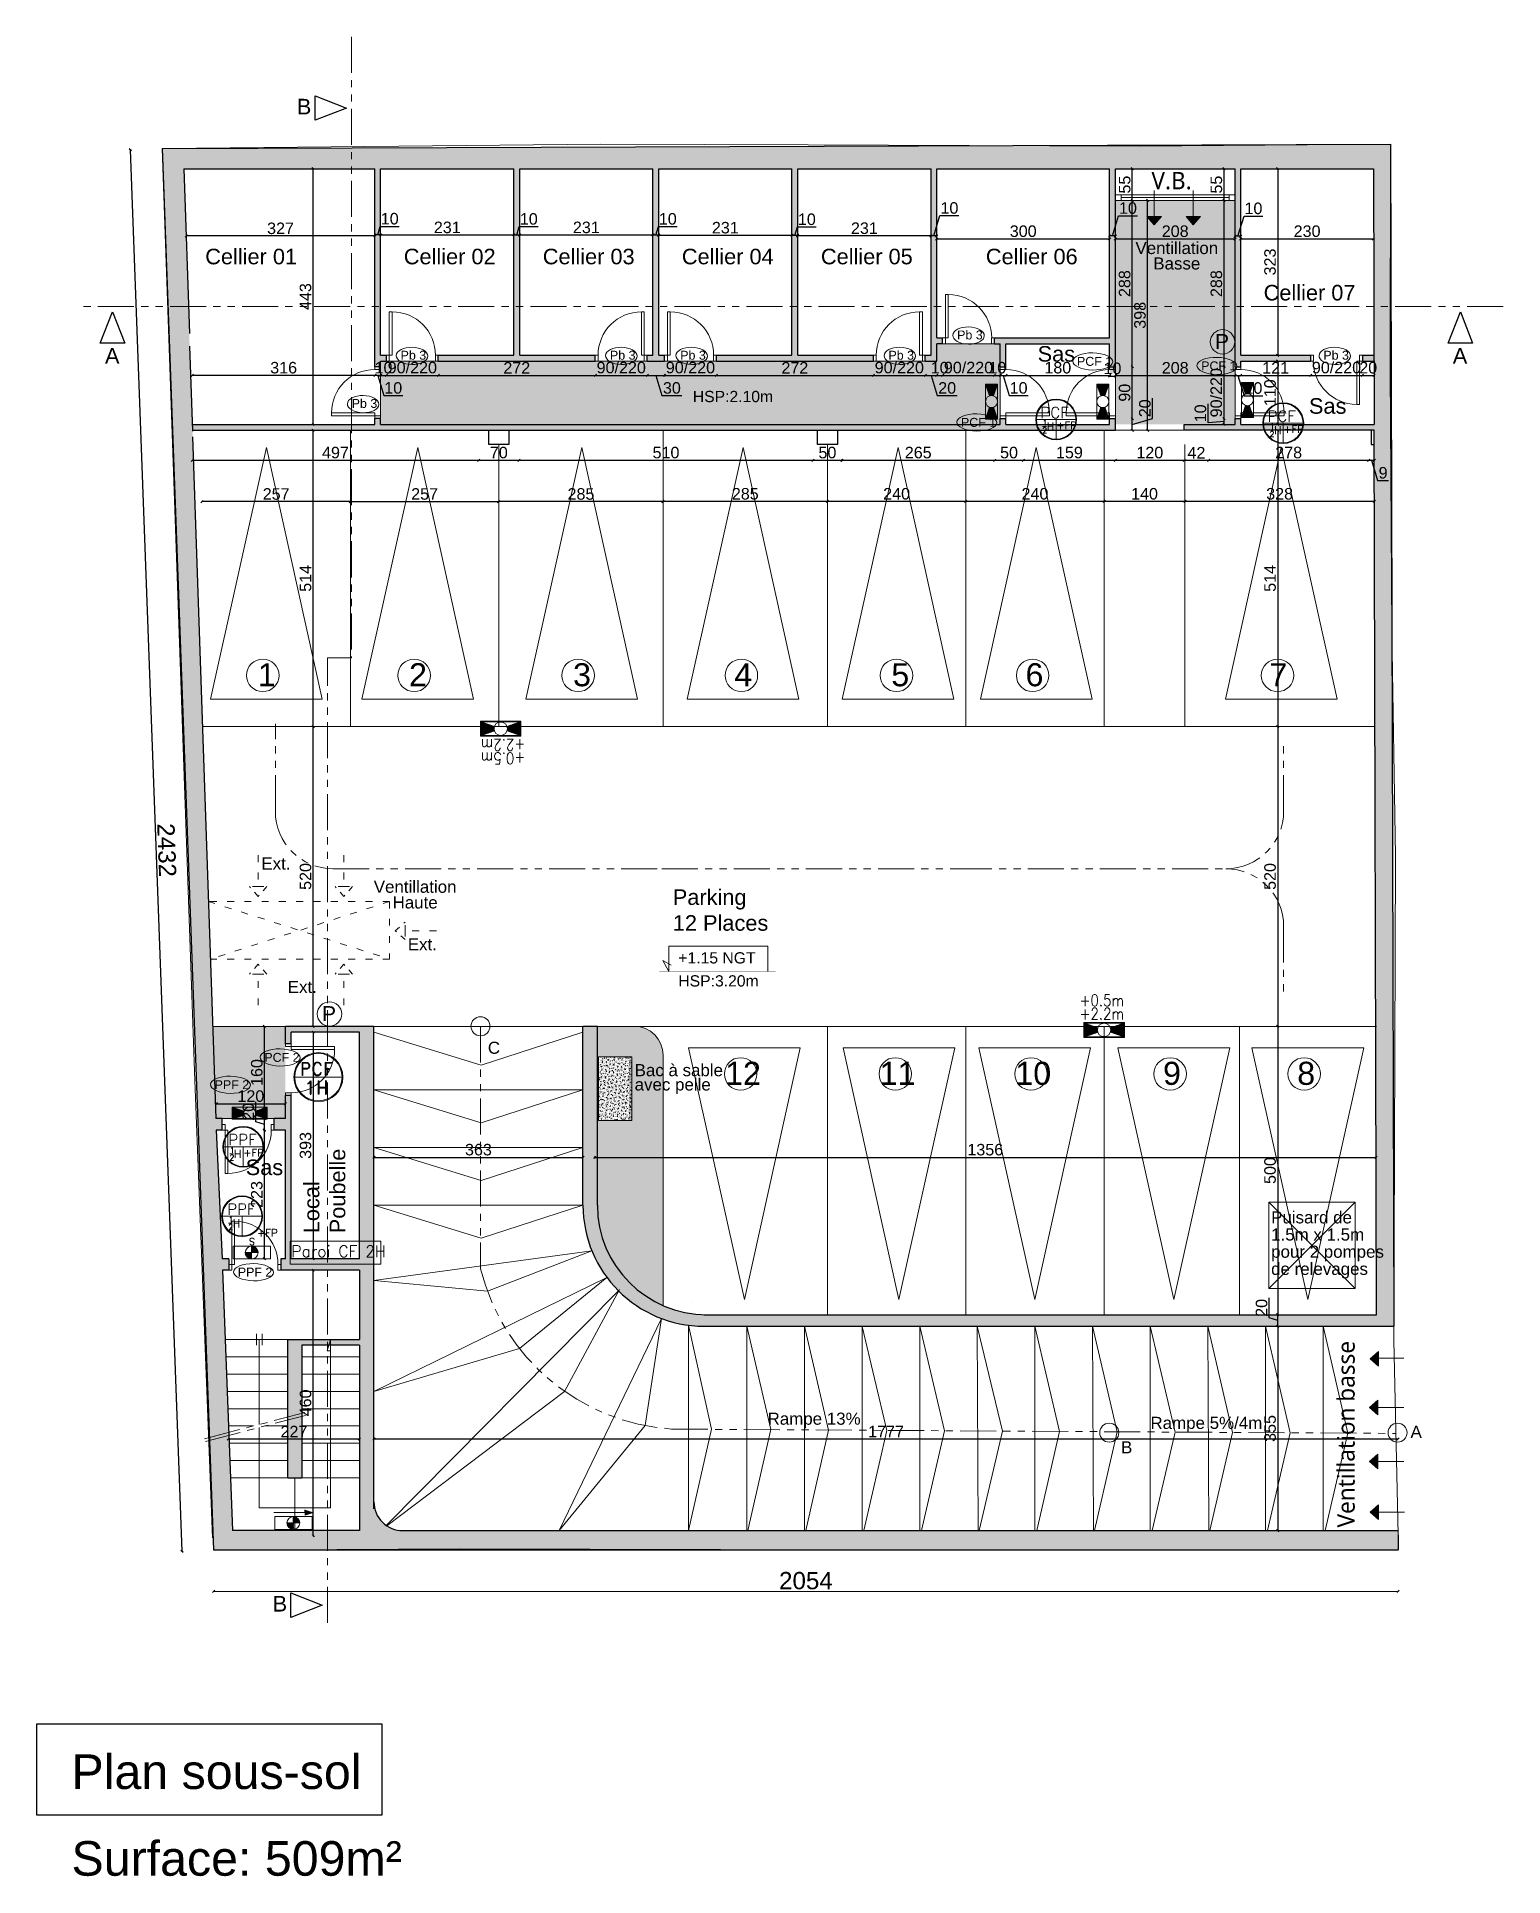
# Model space of a CAD drawing. Header units: millimetres. Extents: x 2804 to 3317, y 6834 to 7064.
# Drawn here: x 2957.09 to 2982.53, y 6914.82 to 6946.72 of the extents above; entities that cross this region are included whole.
import ezdxf
from ezdxf.enums import TextEntityAlignment as Align

# ---------------------------------------------------------------- set-up
doc = ezdxf.new("R2010")
doc.units = ezdxf.units.MM
doc.header["$PDMODE"] = 1
doc.linetypes.add('ACAD_ISO03W100', pattern=[30, 12, -18])
doc.linetypes.add('PHANTOM2', pattern=[1.25, 0.625, -0.125, 0.125, -0.125, 0.125, -0.125])
for name, color, linetype, lineweight in [('cotation', 3, 'Continuous', 30), ('Hachures', 8, 'Continuous', 20), ('menuise', 50, 'Continuous', 18), ('Murs', 11, 'Continuous', 40), ('PORT-FEN', 2, 'Continuous', 0), ('SECURITE', 2, 'Continuous', 0), ('SECURITE INCENDIE', 190, 'Continuous', 20), ('structure grt', 150, 'Continuous', 0), ('texte', 3, 'Continuous', 9), ('Trottoires', 140, 'Continuous', 30), ('zin fin', 6, 'Continuous', 9), ('Zin inter', 80, 'ACAD_ISO03W100', 5), ('zin menuiserie', 150, 'Continuous', 5), ('Zin mur', 30, 'Continuous', 30)]:
    doc.layers.add(name, color=color, linetype=linetype, lineweight=lineweight)
doc.layers.add('zin hatch mur', color=8, linetype='Continuous')
doc.layers.add('zin texte', color=33, linetype='Continuous')
doc.layers.add('zin hatch2', color=7, linetype='Continuous', lineweight=40, true_color=0xffe699)
doc.layers.get('zin hatch2').off()
doc.styles.add('ARIAL', font='arial.ttf')
doc.styles.add('PA3', font='arial.ttf', dxfattribs={"height": 3})
doc.styles.add('PsikTxtStyle', font='arial.ttf')
doc.styles.add('ROMAND', font='ROMAND.shx')
doc.styles.add('SANSSERIFBOLDOBLIQUE', font='sasbo___.pfb', dxfattribs={"height": 10})
doc.styles.get("Standard").update_dxf_attribs({"font": 'arial.ttf'})
doc.styles.add('Trebuchet MS_1', font='trebuc.ttf', dxfattribs={"height": 98.461538})
doc.dimstyles.new('cotation 100', dxfattribs={"dimtxt": 0.2, "dimasz": 0.04, "dimexe": 0, "dimexo": 0, "dimgap": 0.03, "dimtad": 1, "dimdec": 0, "dimlfac": 100, "dimdsep": 46, "dimtxsty": 'ARIAL', "dimblk": 'OBLIQUE', "dimcen": 0.09, "dimse1": 1, "dimse2": 1, "dimclrd": 256, "dimclre": 256, "dimclrt": 256, "dimadec": 3, "dimazin": 2, "dimtfac": 1, "dimtdec": 0, "dimtofl": 0, "dimtmove": 1, "dimatfit": 3, "dimfxl": 0, "dimtolj": 1, "dimtzin": 0, "dimlwd": -1, "dimlwe": -1, "dimarcsym": 0})
pattern_1 = [(135, (2663.684256, 6289.740288), (-0.00740388654, -0.00740388654), [])]
pattern_2 = [(45, (2133.750242, 6655.604895), (-0.00740388654, 0.00740388654), [])]
pattern_3 = [(135, (2661.754235, 6289.740288), (-0.00740388654, -0.00740388654), [])]
pattern_4 = [(135, (2666.192727, 6289.771745), (-0.00740388654, -0.00740388654), [])]

msp = doc.modelspace()

# ---------------------------------------------------------------- texts
at = {"layer": 'SECURITE INCENDIE', "color": 252, "linetype": 'Continuous', "true_color": 0x939598, "insert": (2976.424, 6944.38), "char_height": 0.3, "width": 4.83151, "attachment_point": 1, "line_spacing_factor": 1.032839, "style": 'Trebuchet MS_1'}
msp.add_mtext('V.B.', dxfattribs=at)
at = {"layer": 'structure grt', "ltscale": 0.5, "char_height": 0.195, "width": 13.74632, "attachment_point": 1}
for s, insert in [('{\\C1;HSP:2.10m}', (2968.469, 6940.583)), ('{\\C1;+1.15 NGT}', (2968.218, 6930.847)), ('{\\C1;HSP:3.20m}', (2968.218, 6930.448))]:
    msp.add_mtext(s, dxfattribs=dict(at, insert=insert))
at = {"layer": 'zin fin', "char_height": 0.4, "attachment_point": 1}
for s, insert in [('1', (2960.923, 6935.86)), ('2', (2963.547, 6935.86)), ('3', (2966.392, 6935.86)), ('4', (2969.189, 6935.86)), ('5', (2971.912, 6935.86)), ('6', (2974.24, 6935.86)), ('7', (2978.472, 6935.86)), ('12', (2969.029, 6928.947)), ('11', (2971.71, 6928.947)), ('10', (2974.064, 6928.947)), ('9', (2976.625, 6928.947)), ('8', (2978.953, 6928.947))]:
    msp.add_mtext_dynamic_manual_height_columns(s, width=1.39188, gutter_width=12.5, heights=[0], dxfattribs=dict(at, insert=insert))
at = {"layer": 'Zin mur', "char_height": 0.6, "attachment_point": 1}
for s, insert in [('Plan sous-sol', (2957.692, 6916.935)), ('Surface: 509m² ', (2957.692, 6915.431))]:
    msp.add_mtext_dynamic_manual_height_columns(s, width=34.10317, gutter_width=12.5, heights=[0], dxfattribs=dict(at, insert=insert))
at = {"layer": 'zin texte', "char_height": 0.27, "attachment_point": 1}
for s, insert in [('B', (2961.601, 6945.648)), ('Cellier 01', (2960.012, 6943.048)), ('Cellier 02', (2963.456, 6943.048)), ('Cellier 03', (2965.867, 6943.048)), ('Cellier 04', (2968.279, 6943.048)), ('Cellier 05', (2970.691, 6943.048)), ('Cellier 06', (2973.552, 6943.048)), ('Cellier 07', (2978.37, 6942.421)), ('A', (2958.273, 6941.326, -2.965)), ('Sas', (2974.45, 6941.36)), ('A', (2981.651, 6941.326, -2.965)), ('Sas', (2979.156, 6940.456)), ('Parking', (2968.122, 6931.938)), ('12 Places', (2968.122, 6931.49)), ('Sas', (2960.714, 6927.252)), ('B', (2961.182, 6919.683))]:
    msp.add_mtext_dynamic_manual_height_columns(s, width=34.10317, gutter_width=12.5, heights=[0], dxfattribs=dict(at, insert=insert))
at = {"layer": 'zin texte', "insert": (2961.721, 6925.973), "char_height": 0.27, "attachment_point": 1, "rotation": 90}
msp.add_mtext_dynamic_manual_height_columns('Local \\PPoubelle', width=34.10317, gutter_width=12.5, heights=[0], dxfattribs=at)

# ---------------------------------------------------------------- blocks, each defined once
blk = doc.blocks.new('hath ss')
at = {"layer": 'zin hatch mur'}
h = blk.add_hatch(color=256, dxfattribs=at)
h.dxf.hatch_style = 1
h.paths.add_polyline_path([(2926.422, 6977.162), (2928.691, 6977.162), (2928.691, 6977.521), (2926.045, 6977.512), (2926.147, 6974.735), (2926.501, 6974.735)])
h = blk.add_hatch(color=256, dxfattribs=at)
h.dxf.hatch_style = 1
h.paths.add_polyline_path([(2930.186, 6977.162), (2934.068, 6977.162), (2934.068, 6977.54), (2928.691, 6977.521), (2928.687, 6977.162)])
h = blk.add_hatch(color=256, dxfattribs=at)
h.dxf.hatch_style = 1
h.paths.add_polyline_path([(2934.068, 6977.162), (2941.196, 6977.162), (2941.196, 6977.566), (2934.068, 6977.54)])
h = blk.add_hatch(color=256, dxfattribs=at)
h.dxf.hatch_style = 1
h.paths.add_polyline_path([(2947.056, 6977.162), (2947.072, 6971.108), (2947.372, 6971.108), (2947.355, 6977.588), (2941.196, 6977.566), (2941.196, 6977.162)])
h = blk.add_hatch(color=256, dxfattribs=at)
h.dxf.hatch_style = 1
edge = h.paths.add_edge_path()
edge.add_line((2929.468, 6962.288), (2929.468, 6958.258))
edge.add_line((2929.468, 6958.258), (2928.103, 6958.258))
edge.add_line((2928.103, 6958.258), (2928.103, 6958.058))
edge.add_line((2928.103, 6958.058), (2929.468, 6958.058))
edge.add_line((2929.468, 6958.058), (2929.468, 6956.858))
edge.add_line((2929.468, 6956.858), (2928.227, 6956.858))
edge.add_line((2928.227, 6956.858), (2928.227, 6954.458))
edge.add_line((2928.227, 6954.458), (2928.469, 6954.458))
edge.add_line((2928.469, 6954.458), (2928.468, 6956.758))
edge.add_line((2928.468, 6956.758), (2929.468, 6956.758))
edge.add_line((2929.468, 6956.758), (2929.469, 6953.544))
edge.add_line((2929.469, 6953.544), (2927.265, 6953.543))
edge.add_line((2927.265, 6953.543), (2927.096, 6958.058))
edge.add_line((2927.096, 6958.058), (2927.203, 6958.058))
edge.add_line((2927.203, 6958.058), (2927.203, 6958.258))
edge.add_line((2927.203, 6958.258), (2927.086, 6958.258))
edge.add_line((2927.086, 6958.258), (2926.984, 6960.488))
edge.add_line((2926.984, 6960.488), (2927.086, 6960.488))
edge.add_line((2927.086, 6960.488), (2927.086, 6960.688))
edge.add_line((2927.086, 6960.688), (2926.977, 6960.688))
edge.add_line((2926.977, 6960.688), (2926.501, 6974.739))
edge.add_line((2926.501, 6974.739), (2926.147, 6974.74))
edge.add_line((2926.147, 6974.74), (2926.94, 6953.208))
edge.add_line((2926.94, 6953.208), (2935.329, 6953.21))
edge.add_line((2935.329, 6953.21), (2935.329, 6953.543))
edge.add_line((2935.329, 6953.543), (2930.221, 6953.543))
edge.add_arc((2930.22, 6954.044), 0.501, 181.1785, 270.1437, ccw=False)
edge.add_line((2929.719, 6954.033), (2929.719, 6962.288))
edge.add_line((2929.719, 6962.288), (2929.468, 6962.288))
h.paths.add_polyline_path([(2928.186, 6961.988), (2928.286, 6961.988), (2928.286, 6962.188), (2929.468, 6962.188), (2929.468, 6962.288), (2928.186, 6962.288)], flags=17)
h.paths.add_polyline_path([(2928.286, 6961.088), (2928.186, 6961.088), (2928.186, 6960.688), (2927.986, 6960.688), (2927.986, 6960.488), (2928.186, 6960.488), (2928.186, 6958.258), (2928.286, 6958.258)], flags=17)
h = blk.add_hatch(color=256, dxfattribs=at)
h.dxf.hatch_style = 1
h.paths.add_polyline_path([(2947.372, 6971.108), (2947.072, 6971.108), (2947.101, 6960.828), (2947.401, 6960.828)])
h = blk.add_hatch(color=256, dxfattribs=at)
h.dxf.hatch_style = 1
h.paths.add_polyline_path([(2947.401, 6960.828), (2947.101, 6960.828), (2947.111, 6957.288), (2939.763, 6957.288), (2939.763, 6957.088), (2947.411, 6957.088)])
edge = h.paths.add_edge_path()
edge.add_line((2939.763, 6957.288), (2935.446, 6957.288))
edge.add_arc((2935.497, 6959.188), 1.901, 180.0145, 268.4577, ccw=False)
edge.add_line((2933.596, 6959.188), (2933.596, 6962.288))
edge.add_line((2933.596, 6962.288), (2933.346, 6962.288))
edge.add_line((2933.346, 6962.288), (2933.346, 6959.188))
edge.add_arc((2935.446, 6959.188), 2.1, 180, 270)
edge.add_line((2935.446, 6957.088), (2939.763, 6957.088))
edge.add_line((2939.763, 6957.088), (2939.763, 6957.288))
h = blk.add_hatch(color=256, dxfattribs=at)
h.dxf.hatch_style = 1
h.paths.add_polyline_path([(2947.482, 6953.543), (2935.329, 6953.543), (2935.329, 6953.21), (2947.485, 6953.212)])
blk = doc.blocks.new('P90')
at = {"ltscale": 0.005}
for p, q in [((-50, 752), (-100, 752)), ((-100, 752), (-100, 0)), ((-50, 0), (-50, 752)), ((-900, -100), (-900, 0)), ((-900, 0), (-850, 0)), ((-850, 0), (-850, -100)), ((-100, 0), (-50, 0)), ((-50, 0), (0, 0)), ((-50, -100), (-50, 0)), ((0, 0), (0, -100)), ((-850, -100), (-900, -100)), ((0, -100), (-50, -100))]:
    blk.add_line(p, q, dxfattribs=at)
blk.add_arc((-100, 0), 752, 90, 180, dxfattribs=at)
blk = doc.blocks.new('terr')
at = {"layer": 'Murs', "lineweight": 9, "flags": 128}
for points, elevation in [([(3000.705, 7091.58), (2997.105, 7091.594), (2989.511, 7091.515), (2989.497, 7091.515)], 2.965), ([(2990.371, 7067.421), (2990.064, 7075.352), (2989.497, 7091.515)], 5.929), ([(3004.889, 7091.563), (3006.462, 7091.557), (3010.806, 7091.591), (3010.798, 7087.658), (3010.828, 7083.144), (3010.893, 7079.251), (3010.862, 7070.851), (3010.941, 7067.215), (3007.595, 7067.207), (2999.183, 7067.218), (2994.663, 7067.229), (2990.397, 7067.209)], 2.965), ([(3004.889, 7091.563), (3000.705, 7091.58)], 2.965)]:
    blk.add_lwpolyline(points, dxfattribs=dict(at, elevation=elevation))
blk = doc.blocks.new('_Oblique')
at = {"color": 0, "linetype": 'ByBlock', "lineweight": -2}
blk.add_line((-0.5, -0.5), (0.5, 0.5), dxfattribs=at)
blk = doc.blocks.new('*D206')
at = {"layer": 'cotation', "transparency": 16777216}
blk.add_line((2978.614, 6929.561), (2978.614, 6924.561), dxfattribs=at)
at = {"layer": 'Defpoints', "color": 0, "transparency": 16777216}
for p in [(2979.976, 6929.561), (2978.614, 6924.561), (2979.878, 6924.561)]:
    blk.add_point(p, dxfattribs=at)
at = {"layer": 'cotation', "transparency": 16777216, "xscale": 0.04, "yscale": 0.04, "zscale": 0.04}
for p, rotation in [((2978.614, 6929.561), 90), ((2978.614, 6924.561), 270)]:
    blk.add_blockref('_Oblique', p, dxfattribs=dict(at, rotation=rotation))
at = {"layer": 'cotation', "transparency": 16777216, "insert": (2978.482, 6927.061), "char_height": 0.2, "attachment_point": 5, "rotation": 90, "style": 'ARIAL'}
blk.add_mtext('\\A1;500', dxfattribs=at)
blk = doc.blocks.new('*D208')
at = {"layer": 'cotation', "transparency": 16777216}
blk.add_line((2980.702, 6922.403), (2962.937, 6922.403), dxfattribs=at)
at = {"layer": 'Defpoints', "color": 0, "transparency": 16777216}
for p in [(2962.937, 6922.403), (2962.937, 6921.469), (2980.702, 6920.735, -2.965)]:
    blk.add_point(p, dxfattribs=at)
at = {"layer": 'cotation', "transparency": 16777216, "xscale": 0.04, "yscale": 0.04, "zscale": 0.04, "rotation": 180}
blk.add_blockref('_Oblique', (2962.937, 6922.403), dxfattribs=at)
at = {"layer": 'cotation', "transparency": 16777216, "xscale": 0.04, "yscale": 0.04, "zscale": 0.04}
blk.add_blockref('_Oblique', (2980.702, 6922.403), dxfattribs=at)
at = {"layer": 'cotation', "transparency": 16777216, "insert": (2971.82, 6922.534), "char_height": 0.2, "attachment_point": 5, "style": 'ARIAL'}
blk.add_mtext('\\A1;1777', dxfattribs=at)
blk = doc.blocks.new('*D211')
at = {"layer": 'cotation', "transparency": 16777216}
blk.add_line((2961.884, 6929.561), (2961.884, 6934.761), dxfattribs=at)
at = {"layer": 'Defpoints', "color": 0, "transparency": 16777216}
for p in [(2961.884, 6934.761), (2962.53, 6934.761), (2961.903, 6929.561)]:
    blk.add_point(p, dxfattribs=at)
at = {"layer": 'cotation', "transparency": 16777216, "xscale": 0.04, "yscale": 0.04, "zscale": 0.04}
for p, rotation in [((2961.884, 6934.761), 90), ((2961.884, 6929.561), 270)]:
    blk.add_blockref('_Oblique', p, dxfattribs=dict(at, rotation=rotation))
at = {"layer": 'cotation', "transparency": 16777216, "insert": (2961.752, 6932.161), "char_height": 0.2, "attachment_point": 5, "rotation": 90, "style": 'ARIAL'}
blk.add_mtext('\\A1;520', dxfattribs=at)
blk = doc.blocks.new('*D213')
at = {"layer": 'cotation', "transparency": 16777216}
blk.add_line((2961.884, 6940.001), (2961.884, 6944.435), dxfattribs=at)
at = {"layer": 'Defpoints', "color": 0, "transparency": 16777216}
for p in [(2961.884, 6944.435), (2963.404, 6944.435), (2962.228, 6940.001)]:
    blk.add_point(p, dxfattribs=at)
at = {"layer": 'cotation', "transparency": 16777216, "xscale": 0.04, "yscale": 0.04, "zscale": 0.04}
for p, rotation in [((2961.884, 6944.435), 90), ((2961.884, 6940.001), 270)]:
    blk.add_blockref('_Oblique', p, dxfattribs=dict(at, rotation=rotation))
at = {"layer": 'cotation', "transparency": 16777216, "insert": (2961.752, 6942.218), "char_height": 0.2, "attachment_point": 5, "rotation": 90, "style": 'ARIAL'}
blk.add_mtext('\\A1;443', dxfattribs=at)
blk = doc.blocks.new('*D193')
at = {"layer": 'cotation', "transparency": 16777216}
blk.add_line((2980.289, 6938.665), (2977.004, 6938.665), dxfattribs=at)
at = {"layer": 'Defpoints', "color": 0, "transparency": 16777216}
for p in [(2977.004, 6938.964), (2980.289, 6938.964), (2977.004, 6938.665)]:
    blk.add_point(p, dxfattribs=at)
at = {"layer": 'cotation', "transparency": 16777216, "xscale": 0.04, "yscale": 0.04, "zscale": 0.04}
for p, rotation in [((2977.004, 6938.665), 179.9973586777556), ((2980.289, 6938.665), 359.9973586777555)]:
    blk.add_blockref('_Oblique', p, dxfattribs=dict(at, rotation=rotation))
at = {"layer": 'cotation', "transparency": 16777216, "insert": (2978.647, 6938.797), "char_height": 0.2, "attachment_point": 5, "rotation": 359.9974, "style": 'ARIAL'}
blk.add_mtext('\\A1;328', dxfattribs=at)
blk = doc.blocks.new('*D194')
at = {"layer": 'cotation', "transparency": 16777216}
blk.add_line((2975.604, 6938.665), (2973.204, 6938.665), dxfattribs=at)
at = {"layer": 'Defpoints', "color": 0, "transparency": 16777216}
for p in [(2973.204, 6939.876), (2975.604, 6939.876), (2973.204, 6938.665)]:
    blk.add_point(p, dxfattribs=at)
at = {"layer": 'cotation', "transparency": 16777216, "xscale": 0.04, "yscale": 0.04, "zscale": 0.04, "rotation": 180}
blk.add_blockref('_Oblique', (2973.204, 6938.665), dxfattribs=at)
at = {"layer": 'cotation', "transparency": 16777216, "xscale": 0.04, "yscale": 0.04, "zscale": 0.04}
blk.add_blockref('_Oblique', (2975.604, 6938.665), dxfattribs=at)
at = {"layer": 'cotation', "transparency": 16777216, "insert": (2974.404, 6938.797), "char_height": 0.2, "attachment_point": 5, "style": 'ARIAL'}
blk.add_mtext('\\A1;240', dxfattribs=at)
blk = doc.blocks.new('*D195')
at = {"layer": 'cotation', "transparency": 16777216}
blk.add_line((2973.204, 6938.665), (2970.804, 6938.665), dxfattribs=at)
at = {"layer": 'Defpoints', "color": 0, "transparency": 16777216}
for p in [(2970.804, 6939.876), (2973.204, 6939.876), (2970.804, 6938.665)]:
    blk.add_point(p, dxfattribs=at)
at = {"layer": 'cotation', "transparency": 16777216, "xscale": 0.04, "yscale": 0.04, "zscale": 0.04, "rotation": 180}
blk.add_blockref('_Oblique', (2970.804, 6938.665), dxfattribs=at)
at = {"layer": 'cotation', "transparency": 16777216, "xscale": 0.04, "yscale": 0.04, "zscale": 0.04}
blk.add_blockref('_Oblique', (2973.204, 6938.665), dxfattribs=at)
at = {"layer": 'cotation', "transparency": 16777216, "insert": (2972.004, 6938.797), "char_height": 0.2, "attachment_point": 5, "style": 'ARIAL'}
blk.add_mtext('\\A1;240', dxfattribs=at)
blk = doc.blocks.new('*D196')
at = {"layer": 'cotation', "transparency": 16777216}
blk.add_line((2970.804, 6938.665), (2967.954, 6938.665), dxfattribs=at)
at = {"layer": 'Defpoints', "color": 0, "transparency": 16777216}
for p in [(2967.954, 6939.876), (2970.804, 6939.876), (2967.954, 6938.665)]:
    blk.add_point(p, dxfattribs=at)
at = {"layer": 'cotation', "transparency": 16777216, "xscale": 0.04, "yscale": 0.04, "zscale": 0.04, "rotation": 180}
blk.add_blockref('_Oblique', (2967.954, 6938.665), dxfattribs=at)
at = {"layer": 'cotation', "transparency": 16777216, "xscale": 0.04, "yscale": 0.04, "zscale": 0.04}
blk.add_blockref('_Oblique', (2970.804, 6938.665), dxfattribs=at)
at = {"layer": 'cotation', "transparency": 16777216, "insert": (2969.379, 6938.797), "char_height": 0.2, "attachment_point": 5, "style": 'ARIAL'}
blk.add_mtext('\\A1;285', dxfattribs=at)
blk = doc.blocks.new('*D197')
at = {"layer": 'cotation', "transparency": 16777216}
blk.add_line((2967.954, 6938.662), (2965.104, 6938.662), dxfattribs=at)
at = {"layer": 'Defpoints', "color": 0, "transparency": 16777216}
for p in [(2965.104, 6938.662), (2965.104, 6938.662), (2967.954, 6938.662)]:
    blk.add_point(p, dxfattribs=at)
at = {"layer": 'cotation', "transparency": 16777216, "xscale": 0.04, "yscale": 0.04, "zscale": 0.04, "rotation": 180}
blk.add_blockref('_Oblique', (2965.104, 6938.662), dxfattribs=at)
at = {"layer": 'cotation', "transparency": 16777216, "xscale": 0.04, "yscale": 0.04, "zscale": 0.04}
blk.add_blockref('_Oblique', (2967.954, 6938.662), dxfattribs=at)
at = {"layer": 'cotation', "transparency": 16777216, "insert": (2966.529, 6938.794), "char_height": 0.2, "attachment_point": 5, "style": 'ARIAL'}
blk.add_mtext('\\A1;285', dxfattribs=at)
blk = doc.blocks.new('*D198')
at = {"layer": 'cotation', "transparency": 16777216}
blk.add_line((2962.53, 6938.662), (2965.104, 6938.662), dxfattribs=at)
at = {"layer": 'Defpoints', "color": 0, "transparency": 16777216}
for p in [(2965.104, 6939.352), (2962.53, 6938.662), (2965.104, 6938.662)]:
    blk.add_point(p, dxfattribs=at)
at = {"layer": 'cotation', "transparency": 16777216, "xscale": 0.04, "yscale": 0.04, "zscale": 0.04, "rotation": 180}
blk.add_blockref('_Oblique', (2962.53, 6938.662), dxfattribs=at)
at = {"layer": 'cotation', "transparency": 16777216, "xscale": 0.04, "yscale": 0.04, "zscale": 0.04}
blk.add_blockref('_Oblique', (2965.104, 6938.662), dxfattribs=at)
at = {"layer": 'cotation', "transparency": 16777216, "insert": (2963.817, 6938.794), "char_height": 0.2, "attachment_point": 5, "style": 'ARIAL'}
blk.add_mtext('\\A1;257', dxfattribs=at)
blk = doc.blocks.new('*D199')
at = {"layer": 'cotation', "transparency": 16777216}
blk.add_line((2962.53, 6938.662), (2959.955, 6938.662), dxfattribs=at)
at = {"layer": 'Defpoints', "color": 0, "transparency": 16777216}
for p in [(2959.955, 6938.662), (2962.53, 6938.662), (2959.955, 6934.961)]:
    blk.add_point(p, dxfattribs=at)
at = {"layer": 'cotation', "transparency": 16777216, "xscale": 0.04, "yscale": 0.04, "zscale": 0.04, "rotation": 180}
blk.add_blockref('_Oblique', (2959.955, 6938.662), dxfattribs=at)
at = {"layer": 'cotation', "transparency": 16777216, "xscale": 0.04, "yscale": 0.04, "zscale": 0.04}
blk.add_blockref('_Oblique', (2962.53, 6938.662), dxfattribs=at)
at = {"layer": 'cotation', "transparency": 16777216, "insert": (2961.242, 6938.794), "char_height": 0.2, "attachment_point": 5, "style": 'ARIAL'}
blk.add_mtext('\\A1;257', dxfattribs=at)
blk = doc.blocks.new('*D200')
at = {"layer": 'cotation', "transparency": 16777216}
blk.add_line((2972.701, 6943.219), (2975.698, 6943.219), dxfattribs=at)
at = {"layer": 'Defpoints', "color": 0, "transparency": 16777216}
for p in [(2972.701, 6944.219), (2975.698, 6944.174), (2975.698, 6943.219)]:
    blk.add_point(p, dxfattribs=at)
at = {"layer": 'cotation', "transparency": 16777216, "xscale": 0.04, "yscale": 0.04, "zscale": 0.04, "rotation": 180}
blk.add_blockref('_Oblique', (2972.701, 6943.219), dxfattribs=at)
at = {"layer": 'cotation', "transparency": 16777216, "xscale": 0.04, "yscale": 0.04, "zscale": 0.04}
blk.add_blockref('_Oblique', (2975.698, 6943.219), dxfattribs=at)
at = {"layer": 'cotation', "transparency": 16777216, "insert": (2974.2, 6943.351), "char_height": 0.2, "attachment_point": 5, "style": 'ARIAL'}
blk.add_mtext('\\A1;300', dxfattribs=at)
blk = doc.blocks.new('*D201')
at = {"layer": 'cotation', "transparency": 16777216}
blk.add_line((2975.798, 6943.219), (2977.874, 6943.219), dxfattribs=at)
at = {"layer": 'Defpoints', "color": 0, "transparency": 16777216}
for p in [(2975.798, 6944.217), (2977.874, 6943.219), (2977.874, 6940.091)]:
    blk.add_point(p, dxfattribs=at)
at = {"layer": 'cotation', "transparency": 16777216, "xscale": 0.04, "yscale": 0.04, "zscale": 0.04, "rotation": 180}
blk.add_blockref('_Oblique', (2975.798, 6943.219), dxfattribs=at)
at = {"layer": 'cotation', "transparency": 16777216, "xscale": 0.04, "yscale": 0.04, "zscale": 0.04}
blk.add_blockref('_Oblique', (2977.874, 6943.219), dxfattribs=at)
at = {"layer": 'cotation', "transparency": 16777216, "insert": (2976.836, 6943.351), "char_height": 0.2, "attachment_point": 5, "style": 'ARIAL'}
blk.add_mtext('\\A1;208', dxfattribs=at)
blk = doc.blocks.new('*D202')
at = {"layer": 'cotation', "transparency": 16777216}
blk.add_line((2977.974, 6943.219), (2980.274, 6943.219), dxfattribs=at)
at = {"layer": 'Defpoints', "color": 0, "transparency": 16777216}
for p in [(2980.274, 6944.485), (2977.974, 6944.107), (2980.274, 6943.219)]:
    blk.add_point(p, dxfattribs=at)
at = {"layer": 'cotation', "transparency": 16777216, "xscale": 0.04, "yscale": 0.04, "zscale": 0.04, "rotation": 180}
blk.add_blockref('_Oblique', (2977.974, 6943.219), dxfattribs=at)
at = {"layer": 'cotation', "transparency": 16777216, "xscale": 0.04, "yscale": 0.04, "zscale": 0.04}
blk.add_blockref('_Oblique', (2980.274, 6943.219), dxfattribs=at)
at = {"layer": 'cotation', "transparency": 16777216, "insert": (2979.124, 6943.351), "char_height": 0.2, "attachment_point": 5, "style": 'ARIAL'}
blk.add_mtext('\\A1;230', dxfattribs=at)
blk = doc.blocks.new('*D204')
at = {"layer": 'cotation', "transparency": 16777216}
blk.add_line((2978.614, 6939.901), (2978.614, 6934.761), dxfattribs=at)
at = {"layer": 'Defpoints', "color": 0, "transparency": 16777216}
for p in [(2979.432, 6939.901), (2978.614, 6934.761), (2980.132, 6934.761)]:
    blk.add_point(p, dxfattribs=at)
at = {"layer": 'cotation', "transparency": 16777216, "xscale": 0.04, "yscale": 0.04, "zscale": 0.04}
for p, rotation in [((2978.614, 6939.901), 90), ((2978.614, 6934.761), 270)]:
    blk.add_blockref('_Oblique', p, dxfattribs=dict(at, rotation=rotation))
at = {"layer": 'cotation', "transparency": 16777216, "insert": (2978.482, 6937.331), "char_height": 0.2, "attachment_point": 5, "rotation": 90, "style": 'ARIAL'}
blk.add_mtext('\\A1;514', dxfattribs=at)
blk = doc.blocks.new('*D203')
at = {"layer": 'cotation', "transparency": 16777216}
blk.add_line((2978.614, 6944.435), (2978.614, 6941.201), dxfattribs=at)
at = {"layer": 'Defpoints', "color": 0, "transparency": 16777216}
for p in [(2980.07, 6944.435), (2978.614, 6941.201), (2980.184, 6941.201)]:
    blk.add_point(p, dxfattribs=at)
at = {"layer": 'cotation', "transparency": 16777216, "xscale": 0.04, "yscale": 0.04, "zscale": 0.04}
for p, rotation in [((2978.614, 6944.435), 90), ((2978.614, 6941.201), 270)]:
    blk.add_blockref('_Oblique', p, dxfattribs=dict(at, rotation=rotation))
at = {"layer": 'cotation', "transparency": 16777216, "insert": (2978.482, 6942.818), "char_height": 0.2, "attachment_point": 5, "rotation": 90, "style": 'ARIAL'}
blk.add_mtext('\\A1;323', dxfattribs=at)
blk = doc.blocks.new('*D205')
at = {"layer": 'cotation', "transparency": 16777216}
blk.add_line((2978.614, 6934.761), (2978.614, 6929.561), dxfattribs=at)
at = {"layer": 'Defpoints', "color": 0, "transparency": 16777216}
for p in [(2980.132, 6934.761), (2978.614, 6929.561), (2979.976, 6929.561)]:
    blk.add_point(p, dxfattribs=at)
at = {"layer": 'cotation', "transparency": 16777216, "xscale": 0.04, "yscale": 0.04, "zscale": 0.04}
for p, rotation in [((2978.614, 6934.761), 90), ((2978.614, 6929.561), 270)]:
    blk.add_blockref('_Oblique', p, dxfattribs=dict(at, rotation=rotation))
at = {"layer": 'cotation', "transparency": 16777216, "insert": (2978.482, 6932.161), "char_height": 0.2, "attachment_point": 5, "rotation": 90, "style": 'ARIAL'}
blk.add_mtext('\\A1;520', dxfattribs=at)
blk = doc.blocks.new('*D207')
at = {"layer": 'cotation', "transparency": 16777216}
blk.add_line((2978.614, 6924.361), (2978.614, 6920.816), dxfattribs=at)
at = {"layer": 'Defpoints', "color": 0, "transparency": 16777216}
for p in [(2979.892, 6924.361), (2978.614, 6920.816), (2979.653, 6920.816)]:
    blk.add_point(p, dxfattribs=at)
at = {"layer": 'cotation', "transparency": 16777216, "xscale": 0.04, "yscale": 0.04, "zscale": 0.04}
for p, rotation in [((2978.614, 6924.361), 90), ((2978.614, 6920.816), 270)]:
    blk.add_blockref('_Oblique', p, dxfattribs=dict(at, rotation=rotation))
at = {"layer": 'cotation', "transparency": 16777216, "insert": (2978.482, 6922.588), "char_height": 0.2, "attachment_point": 5, "rotation": 90, "style": 'ARIAL'}
blk.add_mtext('\\A1;355', dxfattribs=at)
blk = doc.blocks.new('*D209')
at = {"layer": 'cotation', "transparency": 16777216}
blk.add_line((2962.687, 6922.403), (2960.415, 6922.403), dxfattribs=at)
at = {"layer": 'Defpoints', "color": 0, "transparency": 16777216}
for p in [(2960.415, 6922.644), (2962.687, 6922.729), (2960.415, 6922.403)]:
    blk.add_point(p, dxfattribs=at)
at = {"layer": 'cotation', "transparency": 16777216, "xscale": 0.04, "yscale": 0.04, "zscale": 0.04, "rotation": 180}
blk.add_blockref('_Oblique', (2960.415, 6922.403), dxfattribs=at)
at = {"layer": 'cotation', "transparency": 16777216, "xscale": 0.04, "yscale": 0.04, "zscale": 0.04}
blk.add_blockref('_Oblique', (2962.687, 6922.403), dxfattribs=at)
at = {"layer": 'cotation', "transparency": 16777216, "insert": (2961.551, 6922.534), "char_height": 0.2, "attachment_point": 5, "style": 'ARIAL'}
blk.add_mtext('\\A1;227', dxfattribs=at)
blk = doc.blocks.new('*D212')
at = {"layer": 'cotation', "transparency": 16777216}
blk.add_line((2961.884, 6934.761), (2961.884, 6939.901), dxfattribs=at)
at = {"layer": 'Defpoints', "color": 0, "transparency": 16777216}
for p in [(2961.884, 6939.901), (2962.187, 6939.901), (2962.53, 6934.761)]:
    blk.add_point(p, dxfattribs=at)
at = {"layer": 'cotation', "transparency": 16777216, "xscale": 0.04, "yscale": 0.04, "zscale": 0.04}
for p, rotation in [((2961.884, 6939.901), 90), ((2961.884, 6934.761), 270)]:
    blk.add_blockref('_Oblique', p, dxfattribs=dict(at, rotation=rotation))
at = {"layer": 'cotation', "transparency": 16777216, "insert": (2961.752, 6937.331), "char_height": 0.2, "attachment_point": 5, "rotation": 90, "style": 'ARIAL'}
blk.add_mtext('\\A1;514', dxfattribs=at)
blk = doc.blocks.new('*D210')
at = {"layer": 'cotation', "transparency": 16777216}
blk.add_line((2961.884, 6920.731), (2961.884, 6925.331), dxfattribs=at)
at = {"layer": 'Defpoints', "color": 0, "transparency": 16777216}
for p in [(2961.884, 6925.331), (2962.669, 6925.331), (2962.669, 6920.731)]:
    blk.add_point(p, dxfattribs=at)
at = {"layer": 'cotation', "transparency": 16777216, "xscale": 0.04, "yscale": 0.04, "zscale": 0.04}
for p, rotation in [((2961.884, 6925.331), 90), ((2961.884, 6920.731), 270)]:
    blk.add_blockref('_Oblique', p, dxfattribs=dict(at, rotation=rotation))
at = {"layer": 'cotation', "transparency": 16777216, "insert": (2961.752, 6923.031), "char_height": 0.2, "attachment_point": 5, "rotation": 90, "style": 'ARIAL'}
blk.add_mtext('\\A1;460', dxfattribs=at)
blk = doc.blocks.new('*D44')
at = {"layer": 'cotation', "transparency": 16777216}
blk.add_line((2961.039, 6927.961), (2961.039, 6929.561), dxfattribs=at)
at = {"layer": 'Defpoints', "color": 0, "transparency": 16777216}
for p in [(2961.039, 6929.561), (2961.903, 6929.561), (2961.404, 6927.961)]:
    blk.add_point(p, dxfattribs=at)
at = {"layer": 'cotation', "transparency": 16777216, "xscale": 0.04, "yscale": 0.04, "zscale": 0.04}
for p, rotation in [((2961.039, 6929.561), 90), ((2961.039, 6927.961), 270)]:
    blk.add_blockref('_Oblique', p, dxfattribs=dict(at, rotation=rotation))
at = {"layer": 'cotation', "transparency": 16777216, "insert": (2960.907, 6928.761), "char_height": 0.2, "attachment_point": 5, "rotation": 90, "style": 'ARIAL'}
blk.add_mtext('\\A1;160', dxfattribs=at)
blk = doc.blocks.new('*D215')
at = {"layer": 'cotation', "transparency": 16777216}
blk.add_line((2966.764, 6927.29), (2980.32, 6927.29), dxfattribs=at)
at = {"layer": 'Defpoints', "color": 0, "transparency": 16777216}
for p in [(2966.764, 6927.753), (2980.32, 6927.922), (2980.32, 6927.29)]:
    blk.add_point(p, dxfattribs=at)
at = {"layer": 'cotation', "transparency": 16777216, "xscale": 0.04, "yscale": 0.04, "zscale": 0.04, "rotation": 180}
blk.add_blockref('_Oblique', (2966.764, 6927.29), dxfattribs=at)
at = {"layer": 'cotation', "transparency": 16777216, "xscale": 0.04, "yscale": 0.04, "zscale": 0.04}
blk.add_blockref('_Oblique', (2980.32, 6927.29), dxfattribs=at)
at = {"layer": 'cotation', "transparency": 16777216, "insert": (2973.542, 6927.422), "char_height": 0.2, "attachment_point": 5, "style": 'ARIAL'}
blk.add_mtext('\\A1;1356', dxfattribs=at)
blk = doc.blocks.new('*D45')
at = {"layer": 'cotation', "transparency": 16777216}
blk.add_line((2961.039, 6925.531), (2961.039, 6927.761), dxfattribs=at)
at = {"layer": 'Defpoints', "color": 0, "transparency": 16777216}
for p in [(2961.039, 6927.761), (2961.404, 6927.761), (2962.004, 6925.531)]:
    blk.add_point(p, dxfattribs=at)
at = {"layer": 'cotation', "transparency": 16777216, "xscale": 0.04, "yscale": 0.04, "zscale": 0.04}
for p, rotation in [((2961.039, 6927.761), 90), ((2961.039, 6925.531), 270)]:
    blk.add_blockref('_Oblique', p, dxfattribs=dict(at, rotation=rotation))
at = {"layer": 'cotation', "transparency": 16777216, "insert": (2960.907, 6926.646), "char_height": 0.2, "attachment_point": 5, "rotation": 90, "style": 'ARIAL'}
blk.add_mtext('\\A1;223', dxfattribs=at)
blk = doc.blocks.new('*D214')
at = {"layer": 'cotation', "transparency": 16777216}
blk.add_line((2962.937, 6927.29), (2966.564, 6927.29), dxfattribs=at)
at = {"layer": 'Defpoints', "color": 0, "transparency": 16777216}
for p in [(2962.937, 6927.772), (2966.564, 6927.758), (2966.564, 6927.29)]:
    blk.add_point(p, dxfattribs=at)
at = {"layer": 'cotation', "transparency": 16777216, "xscale": 0.04, "yscale": 0.04, "zscale": 0.04, "rotation": 180}
blk.add_blockref('_Oblique', (2962.937, 6927.29), dxfattribs=at)
at = {"layer": 'cotation', "transparency": 16777216, "xscale": 0.04, "yscale": 0.04, "zscale": 0.04}
blk.add_blockref('_Oblique', (2966.564, 6927.29), dxfattribs=at)
at = {"layer": 'cotation', "transparency": 16777216, "insert": (2964.751, 6927.422), "char_height": 0.2, "attachment_point": 5, "style": 'ARIAL'}
blk.add_mtext('\\A1;363', dxfattribs=at)
blk = doc.blocks.new('*D46')
at = {"layer": 'cotation', "transparency": 16777216}
blk.add_line((2960.202, 6928.219), (2961.404, 6928.219), dxfattribs=at)
at = {"layer": 'Defpoints', "color": 0, "transparency": 16777216}
for p in [(2961.404, 6928.219), (2960.202, 6927.761), (2961.404, 6927.961)]:
    blk.add_point(p, dxfattribs=at)
at = {"layer": 'cotation', "transparency": 16777216, "xscale": 0.04, "yscale": 0.04, "zscale": 0.04, "rotation": 180}
blk.add_blockref('_Oblique', (2960.202, 6928.219), dxfattribs=at)
at = {"layer": 'cotation', "transparency": 16777216, "xscale": 0.04, "yscale": 0.04, "zscale": 0.04}
blk.add_blockref('_Oblique', (2961.404, 6928.219), dxfattribs=at)
at = {"layer": 'cotation', "transparency": 16777216, "insert": (2960.803, 6928.351), "char_height": 0.2, "attachment_point": 5, "style": 'ARIAL'}
blk.add_mtext('\\A1;120', dxfattribs=at)
blk = doc.blocks.new('*D218')
at = {"layer": 'cotation', "transparency": 16777216}
blk.add_line((2958.712, 6944.764), (2959.607, 6920.46), dxfattribs=at)
at = {"layer": 'Defpoints', "color": 0, "transparency": 16777216}
for p in [(2959.264, 6944.784), (2959.607, 6920.46), (2960.158, 6920.481)]:
    blk.add_point(p, dxfattribs=at)
at = {"layer": 'cotation', "transparency": 16777216, "xscale": 0.04, "yscale": 0.04, "zscale": 0.04}
for p, rotation in [((2958.712, 6944.764), 92.10827966792664), ((2959.607, 6920.46), 272.1082796679266)]:
    blk.add_blockref('_Oblique', p, dxfattribs=dict(at, rotation=rotation))
at = {"layer": 'cotation', "transparency": 16777216, "insert": (2959.343, 6932.619), "char_height": 0.3, "attachment_point": 5, "rotation": 272.1083, "style": 'ARIAL'}
blk.add_mtext('\\A1;2432', dxfattribs=at)
blk = doc.blocks.new('*D219')
at = {"layer": 'cotation', "transparency": 16777216}
blk.add_line((2960.158, 6919.762), (2980.703, 6919.766), dxfattribs=at)
at = {"layer": 'Defpoints', "color": 0, "transparency": 16777216}
for p in [(2960.158, 6920.481), (2980.703, 6920.485), (2980.703, 6919.766)]:
    blk.add_point(p, dxfattribs=at)
at = {"layer": 'cotation', "transparency": 16777216, "xscale": 0.04, "yscale": 0.04, "zscale": 0.04}
for p, rotation in [((2960.158, 6919.762), 180.0123622979182), ((2980.703, 6919.766), 0.01236229791820664)]:
    blk.add_blockref('_Oblique', p, dxfattribs=dict(at, rotation=rotation))
at = {"layer": 'cotation', "transparency": 16777216, "insert": (2970.431, 6919.947), "char_height": 0.3, "attachment_point": 5, "rotation": 0.0124, "style": 'ARIAL'}
blk.add_mtext('\\A1;2054', dxfattribs=at)
blk = doc.blocks.new('*D47')
at = {"layer": 'cotation', "transparency": 16777216}
blk.add_line((2961.884, 6929.461), (2961.884, 6925.531), dxfattribs=at)
at = {"layer": 'Defpoints', "color": 0, "transparency": 16777216}
for p in [(2962.687, 6929.461), (2961.884, 6925.531), (2962.687, 6925.531)]:
    blk.add_point(p, dxfattribs=at)
at = {"layer": 'cotation', "transparency": 16777216, "xscale": 0.04, "yscale": 0.04, "zscale": 0.04}
for p, rotation in [((2961.884, 6929.461), 90), ((2961.884, 6925.531), 270)]:
    blk.add_blockref('_Oblique', p, dxfattribs=dict(at, rotation=rotation))
at = {"layer": 'cotation', "transparency": 16777216, "insert": (2961.752, 6927.496), "char_height": 0.2, "attachment_point": 5, "rotation": 90, "style": 'ARIAL'}
blk.add_mtext('\\A1;393', dxfattribs=at)
blk = doc.blocks.new('*D308')
at = {"layer": 'cotation', "transparency": 16777216}
blk.add_line((2977.004, 6938.665), (2975.604, 6938.665), dxfattribs=at)
at = {"layer": 'Defpoints', "color": 0, "transparency": 16777216}
for p in [(2977.004, 6938.964), (2975.604, 6938.665), (2975.604, 6937.852)]:
    blk.add_point(p, dxfattribs=at)
at = {"layer": 'cotation', "transparency": 16777216, "xscale": 0.04, "yscale": 0.04, "zscale": 0.04}
for p, rotation in [((2975.604, 6938.665), 179.9973586777555), ((2977.004, 6938.665), 359.9973586777554)]:
    blk.add_blockref('_Oblique', p, dxfattribs=dict(at, rotation=rotation))
at = {"layer": 'cotation', "transparency": 16777216, "insert": (2976.304, 6938.797), "char_height": 0.2, "attachment_point": 5, "rotation": 359.9974, "style": 'ARIAL'}
blk.add_mtext('\\A1;140', dxfattribs=at)
blk = doc.blocks.new('*X298')
at = {"color": 0, "linetype": 'Continuous'}
for p, q in [((2123.9, 1390.3), (2124, 1390.4)), ((2133.9, 1380.4), (2123.9, 1390.4)), ((2124, 1389.5), (2124.9, 1390.4)), ((2133, 1380.5), (2124, 1389.5)), ((2124.1, 1388.7), (2125.8, 1390.4)), ((2131.9, 1380.6), (2124.1, 1388.4)), ((2124.2, 1388), (2126.7, 1390.4)), ((2124.4, 1387.3), (2127.5, 1390.4)), ((2130.7, 1380.9), (2124.4, 1387.2)), ((2124.7, 1386.6), (2128.4, 1390.4)), ((2133.9, 1381.3), (2124.8, 1390.4)), ((2124.9, 1386), (2129.3, 1390.4)), ((2129.2, 1381.6), (2125.1, 1385.7)), ((2125.2, 1385.4), (2130.2, 1390.4)), ((2125.6, 1384.9), (2131.1, 1390.4)), ((2133.9, 1382.2), (2125.7, 1390.4)), ((2125.9, 1384.4), (2132, 1390.4)), ((2126.3, 1383.9), (2132.8, 1390.4)), ((2133.9, 1383.1), (2126.6, 1390.4)), ((2126.8, 1383.4), (2133.7, 1390.4)), ((2127.2, 1383), (2133.9, 1389.7)), ((2133.9, 1384), (2127.5, 1390.4)), ((2127.7, 1382.6), (2133.9, 1388.8)), ((2128.2, 1382.2), (2133.9, 1387.9)), ((2133.9, 1384.8), (2128.4, 1390.4)), ((2128.7, 1381.9), (2133.9, 1387)), ((2133.9, 1385.7), (2129.2, 1390.4)), ((2129.3, 1381.5), (2133.9, 1386.1)), ((2129.9, 1381.3), (2133.9, 1385.3)), ((2133.9, 1386.6), (2130.1, 1390.4)), ((2130.5, 1381), (2133.9, 1384.4)), ((2133.9, 1387.5), (2131, 1390.4)), ((2131.2, 1380.8), (2133.9, 1383.5)), ((2133.9, 1388.4), (2131.9, 1390.4)), ((2131.9, 1380.6), (2133.9, 1382.6)), ((2132.7, 1380.5), (2133.9, 1381.7)), ((2133.9, 1389.3), (2132.8, 1390.4)), ((2133.5, 1380.4), (2133.9, 1380.8)), ((2133.9, 1390.1), (2133.7, 1390.4))]:
    blk.add_line(p, q, dxfattribs=at)
blk = doc.blocks.new('*X299')
at = {"color": 0, "linetype": 'Continuous'}
for p, q in [((2123.9, 1390.3), (2124, 1390.4)), ((2133.9, 1380.4), (2123.9, 1390.4)), ((2124, 1389.5), (2124.9, 1390.4)), ((2133, 1380.5), (2124, 1389.5)), ((2124.1, 1388.7), (2125.8, 1390.4)), ((2131.9, 1380.6), (2124.1, 1388.4)), ((2124.2, 1388), (2126.7, 1390.4)), ((2124.4, 1387.3), (2127.5, 1390.4)), ((2130.7, 1380.9), (2124.4, 1387.2)), ((2124.7, 1386.6), (2128.4, 1390.4)), ((2133.9, 1381.3), (2124.8, 1390.4)), ((2124.9, 1386), (2129.3, 1390.4)), ((2129.2, 1381.6), (2125.1, 1385.7)), ((2125.2, 1385.4), (2130.2, 1390.4)), ((2125.6, 1384.9), (2131.1, 1390.4)), ((2133.9, 1382.2), (2125.7, 1390.4)), ((2125.9, 1384.4), (2132, 1390.4)), ((2126.3, 1383.9), (2132.8, 1390.4)), ((2133.9, 1383.1), (2126.6, 1390.4)), ((2126.8, 1383.4), (2133.7, 1390.4)), ((2127.2, 1383), (2133.9, 1389.7)), ((2133.9, 1384), (2127.5, 1390.4)), ((2127.7, 1382.6), (2133.9, 1388.8)), ((2128.2, 1382.2), (2133.9, 1387.9)), ((2133.9, 1384.8), (2128.4, 1390.4)), ((2128.7, 1381.9), (2133.9, 1387)), ((2133.9, 1385.7), (2129.2, 1390.4)), ((2129.3, 1381.5), (2133.9, 1386.1)), ((2129.9, 1381.3), (2133.9, 1385.3)), ((2133.9, 1386.6), (2130.1, 1390.4)), ((2130.5, 1381), (2133.9, 1384.4)), ((2133.9, 1387.5), (2131, 1390.4)), ((2131.2, 1380.8), (2133.9, 1383.5)), ((2133.9, 1388.4), (2131.9, 1390.4)), ((2133.9, 1389.3), (2132.8, 1390.4)), ((2133.9, 1390.1), (2133.7, 1390.4)), ((2131.9, 1380.6), (2133.9, 1382.6)), ((2132.7, 1380.5), (2133.9, 1381.7)), ((2133.5, 1380.4), (2133.9, 1380.8))]:
    blk.add_line(p, q, dxfattribs=at)
blk = doc.blocks.new('sec ss')
at = {"layer": 'SECURITE', "true_color": 0x939598}
h = blk.add_hatch(dxfattribs=at)
h.set_pattern_fill('ANSI31', color=252, scale=0.083765, angle=-270, style=0)
h.set_pattern_definition(pattern_3)
h.paths.add_polyline_path([(2593.184, 6736.105), (2593.394, 6736.105), (2593.322, 6736.313, -0.162138), (2593.256, 6736.313)])
h.paths.add_polyline_path([(2593.254, 6736.511, -0.172254), (2593.324, 6736.511), (2593.394, 6736.714), (2593.184, 6736.714)])
h = blk.add_hatch(dxfattribs=at)
h.set_pattern_fill('ANSI31', color=252, scale=0.083765, angle=-270, style=0)
h.set_pattern_definition(pattern_3)
h.paths.add_polyline_path([(2593.184, 6736.105), (2593.394, 6736.105), (2593.322, 6736.313, -0.162138), (2593.256, 6736.313)])
h.paths.add_polyline_path([(2593.254, 6736.511, -0.172254), (2593.324, 6736.511), (2593.394, 6736.714), (2593.184, 6736.714)])
h = blk.add_hatch(dxfattribs=at)
h.set_pattern_fill('ANSI31', color=252, scale=0.083765, angle=-270, style=0)
h.set_pattern_definition(pattern_1)
h.paths.add_polyline_path([(2595.114, 6736.105), (2595.324, 6736.105), (2595.252, 6736.313, -0.162138), (2595.186, 6736.313)])
h.paths.add_polyline_path([(2595.184, 6736.511, -0.172254), (2595.254, 6736.511), (2595.324, 6736.714), (2595.114, 6736.714)])
h = blk.add_hatch(dxfattribs=at)
h.set_pattern_fill('ANSI31', color=252, scale=0.083765, angle=-270, style=0)
h.set_pattern_definition(pattern_1)
h.paths.add_polyline_path([(2595.114, 6736.105), (2595.324, 6736.105), (2595.252, 6736.313, -0.162138), (2595.186, 6736.313)])
h.paths.add_polyline_path([(2595.184, 6736.511, -0.172254), (2595.254, 6736.511), (2595.324, 6736.714), (2595.114, 6736.714)])
h = blk.add_hatch(dxfattribs=at)
h.set_pattern_fill('ANSI31', color=252, scale=0.083765, angle=-270, style=0)
h.set_pattern_definition(pattern_4)
h.paths.add_polyline_path([(2597.623, 6736.136), (2597.832, 6736.136), (2597.76, 6736.345, -0.162138), (2597.694, 6736.345)])
h.paths.add_polyline_path([(2597.693, 6736.542, -0.172254), (2597.762, 6736.542), (2597.832, 6736.745), (2597.623, 6736.745)])
h = blk.add_hatch(dxfattribs=at)
h.set_pattern_fill('ANSI31', color=252, scale=0.083765, angle=-270, style=0)
h.set_pattern_definition(pattern_4)
h.paths.add_polyline_path([(2597.623, 6736.136), (2597.832, 6736.136), (2597.76, 6736.345, -0.162138), (2597.694, 6736.345)])
h.paths.add_polyline_path([(2597.693, 6736.542, -0.172254), (2597.762, 6736.542), (2597.832, 6736.745), (2597.623, 6736.745)])
h = blk.add_hatch(color=252, dxfattribs=at)
edge = h.paths.add_edge_path()
edge.add_arc((2594.408, 6736.101), 0.354, -180, 0, ccw=False)
edge.add_arc((2594.408, 6736.101), 0.354, 0, 180, ccw=False)
edge = h.paths.add_edge_path(flags=16)
edge.add_arc((2594.408, 6736.101), 0.342, -180, 0, ccw=False)
edge.add_arc((2594.408, 6736.101), 0.342, 0, 180, ccw=False)
h = blk.add_hatch(color=252, dxfattribs=at)
edge = h.paths.add_edge_path()
edge.add_arc((2598.349, 6736.038), 0.354, -180, 0, ccw=False)
edge.add_arc((2598.349, 6736.038), 0.354, 0, 180, ccw=False)
edge = h.paths.add_edge_path(flags=16)
edge.add_arc((2598.349, 6736.038), 0.342, -180, 0, ccw=False)
edge.add_arc((2598.349, 6736.038), 0.342, 0, 180, ccw=False)
at = {"layer": 'SECURITE', "linetype": 'Continuous', "true_color": 0x939598}
h = blk.add_hatch(dxfattribs=at)
h.set_pattern_fill('ANSI31', color=252, scale=0.093073, style=0)
h.set_pattern_definition([(45, (2088.473073, 6654.665918), (-0.0082265406, 0.0082265406), [])])
h.paths.add_polyline_path([(2584.434, 6730.855), (2584.434, 6730.622), (2584.665, 6730.702, -0.162138), (2584.665, 6730.775)])
h.paths.add_polyline_path([(2584.885, 6730.777, -0.172254), (2584.885, 6730.7), (2585.11, 6730.622), (2585.11, 6730.855)])
h = blk.add_hatch(dxfattribs=at)
h.set_pattern_fill('ANSI31', color=252, scale=0.093073, style=0)
h.set_pattern_definition([(45, (2088.473073, 6654.665918), (-0.0082265406, 0.0082265406), [])])
h.paths.add_polyline_path([(2584.434, 6730.855), (2584.434, 6730.622), (2584.665, 6730.702, -0.162138), (2584.665, 6730.775)])
h.paths.add_polyline_path([(2584.885, 6730.777, -0.172254), (2584.885, 6730.7), (2585.11, 6730.622), (2585.11, 6730.855)])
h = blk.add_hatch(dxfattribs=at)
h.set_pattern_fill('ANSI31', color=252, scale=0.093073, angle=-180, style=0)
h.set_pattern_definition([(225, (3091.542262, 6801.58524), (0.0082265406, -0.0082265406), [])])
h.paths.add_polyline_path([(2595.582, 6725.396), (2595.582, 6725.629), (2595.35, 6725.549, -0.162138), (2595.35, 6725.476)])
h.paths.add_polyline_path([(2595.131, 6725.474, -0.172254), (2595.131, 6725.551), (2594.905, 6725.629), (2594.905, 6725.396)])
h = blk.add_hatch(dxfattribs=at)
h.set_pattern_fill('ANSI31', color=252, scale=0.093073, angle=-180, style=0)
h.set_pattern_definition([(225, (3091.542262, 6801.58524), (0.0082265406, -0.0082265406), [])])
h.paths.add_polyline_path([(2595.582, 6725.396), (2595.582, 6725.629), (2595.35, 6725.549, -0.162138), (2595.35, 6725.476)])
h.paths.add_polyline_path([(2595.131, 6725.474, -0.172254), (2595.131, 6725.551), (2594.905, 6725.629), (2594.905, 6725.396)])
at = {"layer": 'SECURITE', "true_color": 0x939598}
h = blk.add_hatch(color=252, dxfattribs=at)
edge = h.paths.add_edge_path()
edge.add_arc((2581.613, 6724.695), 0.425, 180, 360)
edge.add_arc((2581.613, 6724.695), 0.425, 0, 180)
edge = h.paths.add_edge_path(flags=16)
edge.add_arc((2581.613, 6724.695), 0.41, 180, 360)
edge.add_arc((2581.613, 6724.695), 0.41, 0, 180)
h = blk.add_hatch(dxfattribs=at)
h.set_pattern_fill('ANSI31', color=252, scale=0.083765, style=0)
h.set_pattern_definition(pattern_2)
h.paths.add_polyline_path([(2580.115, 6724.175), (2580.115, 6723.965), (2580.323, 6724.037, -0.162138), (2580.323, 6724.103)])
h.paths.add_polyline_path([(2580.521, 6724.105, -0.172254), (2580.521, 6724.035), (2580.724, 6723.965), (2580.724, 6724.175)])
h = blk.add_hatch(dxfattribs=at)
h.set_pattern_fill('ANSI31', color=252, scale=0.083765, style=0)
h.set_pattern_definition(pattern_2)
h.paths.add_polyline_path([(2580.115, 6724.175), (2580.115, 6723.965), (2580.323, 6724.037, -0.162138), (2580.323, 6724.103)])
h.paths.add_polyline_path([(2580.521, 6724.105, -0.172254), (2580.521, 6724.035), (2580.724, 6723.965), (2580.724, 6724.175)])
h = blk.add_hatch(color=252, dxfattribs=at)
edge = h.paths.add_edge_path()
edge.add_arc((2580.309, 6723.487), 0.354, -180, 0, ccw=False)
edge.add_arc((2580.309, 6723.487), 0.354, 0, 180, ccw=False)
edge = h.paths.add_edge_path(flags=16)
edge.add_arc((2580.309, 6723.487), 0.342, -180, 0, ccw=False)
edge.add_arc((2580.309, 6723.487), 0.342, 0, 180, ccw=False)
h = blk.add_hatch(color=252, dxfattribs=at)
edge = h.paths.add_edge_path()
edge.add_arc((2580.289, 6722.282), 0.354, -180, 0, ccw=False)
edge.add_arc((2580.289, 6722.282), 0.354, 0, 180, ccw=False)
edge = h.paths.add_edge_path(flags=16)
edge.add_arc((2580.289, 6722.282), 0.342, -180, 0, ccw=False)
edge.add_arc((2580.289, 6722.282), 0.342, 0, 180, ccw=False)
at = {"layer": 'SECURITE INCENDIE', "true_color": 0x939598}
h = blk.add_hatch(dxfattribs=at)
h.set_pattern_fill('AR-CONC', color=252, scale=0.00918, angle=270.3258, style=0)
h.set_pattern_definition([(320.3257714, (3096.619077, 5173.53596), (-0.0053861774, -0.065876174), [0.006885, -0.075735]), (265.3257714, (3096.619077, 5173.53596), (0.0689777002, 0.0131297748), [0.005508, -0.060588]), (10.7771714, (3096.61863, 5173.53047), (0.063591481, -0.0527464484), [0.0058513494, -0.064364846]), (316.5099714, (3096.63744, 5173.53607), (-0.0146373512, -0.0980575376), [0.0103275, -0.1136025]), (6.9613714, (3096.63622, 5173.52789), (0.089910424, -0.0852922066), [0.0087770244, -0.0965472534]), (261.5099714, (3096.63744, 5173.53607), (0.089910491, -0.0852921364), [0.008262, -0.090882]), (291.3257714, (3096.6329, 5173.52686), (-0.0366482599, -0.0550053294), [0.006885, -0.075735]), (236.3257714, (3096.6329, 5173.52686), (0.066694697, -0.0219574929), [0.005508, -0.060588]), (341.7771714, (3096.629845, 5173.522276), (0.030046377, -0.076962845), [0.0058513494, -0.064364846]), (307.8257714, (3096.619077, 5173.535962), (0.03056550868, -0.00094250204), [0, -0.0598536, 0, -0.061506, 0, -0.0608175]), (277.8257714, (3096.619077, 5173.535962), (0.0363437196, -0.02394352917), [0, -0.0350676, 0, -0.0584766, 0, -0.0231795]), (237.8257714, (3096.61896, 5173.556433), (-0.00179187403, -0.0490158801), [0, -0.02295, 0, -0.071604, 0, -0.095013]), (227.8257714, (3096.61891, 5173.565613), (0.0094938841, -0.053483375), [0, -0.029835, 0, -0.0475524, 0, -0.067473])])
h.paths.add_polyline_path([(2586.471, 6725.048), (2586.471, 6723.942), (2587.049, 6723.942), (2587.049, 6725.048)])
at = {"layer": 'SECURITE', "color": 252, "true_color": 0x939598}
for p, q in [((2593.184, 6736.714, 1.315), (2593.184, 6736.105, 1.315)), ((2593.394, 6736.714, 1.315), (2593.184, 6736.714, 1.315)), ((2593.254, 6736.511, 1.315), (2593.184, 6736.714, 1.315)), ((2593.184, 6736.714, 1.315), (2593.184, 6736.105, 1.315)), ((2593.394, 6736.714, 1.315), (2593.184, 6736.714, 1.315)), ((2593.254, 6736.511, 1.315), (2593.184, 6736.714, 1.315)), ((2593.324, 6736.511, 1.315), (2593.394, 6736.714, 1.315)), ((2593.324, 6736.511, 1.315), (2593.394, 6736.714, 1.315)), ((2593.394, 6736.105, 1.315), (2593.394, 6736.714, 1.315)), ((2593.394, 6736.105, 1.315), (2593.394, 6736.714, 1.315)), ((2595.184, 6736.511, 1.315), (2595.114, 6736.714, 1.315)), ((2595.114, 6736.714, 1.315), (2595.114, 6736.105, 1.315)), ((2595.324, 6736.714, 1.315), (2595.114, 6736.714, 1.315)), ((2595.184, 6736.511, 1.315), (2595.114, 6736.714, 1.315)), ((2595.114, 6736.714, 1.315), (2595.114, 6736.105, 1.315)), ((2595.324, 6736.714, 1.315), (2595.114, 6736.714, 1.315)), ((2595.254, 6736.511, 1.315), (2595.324, 6736.714, 1.315)), ((2595.254, 6736.511, 1.315), (2595.324, 6736.714, 1.315)), ((2595.324, 6736.105, 1.315), (2595.324, 6736.714, 1.315)), ((2595.324, 6736.105, 1.315), (2595.324, 6736.714, 1.315)), ((2597.623, 6736.745, 1.315), (2597.623, 6736.136, 1.315)), ((2597.832, 6736.745, 1.315), (2597.623, 6736.745, 1.315)), ((2597.693, 6736.542, 1.315), (2597.623, 6736.745, 1.315)), ((2597.623, 6736.745, 1.315), (2597.623, 6736.136, 1.315)), ((2597.832, 6736.745, 1.315), (2597.623, 6736.745, 1.315)), ((2597.693, 6736.542, 1.315), (2597.623, 6736.745, 1.315)), ((2597.762, 6736.542, 1.315), (2597.832, 6736.745, 1.315)), ((2597.762, 6736.542, 1.315), (2597.832, 6736.745, 1.315)), ((2597.832, 6736.136, 1.315), (2597.832, 6736.745, 1.315)), ((2597.832, 6736.136, 1.315), (2597.832, 6736.745, 1.315)), ((2597.623, 6736.136, 1.315), (2597.694, 6736.345, 1.315)), ((2597.623, 6736.136, 1.315), (2597.694, 6736.345, 1.315)), ((2597.832, 6736.136, 1.315), (2597.76, 6736.345, 1.315)), ((2597.832, 6736.136, 1.315), (2597.76, 6736.345, 1.315)), ((2593.184, 6736.105, 1.315), (2593.256, 6736.313, 1.315)), ((2593.184, 6736.105, 1.315), (2593.256, 6736.313, 1.315)), ((2593.184, 6736.105, 1.315), (2593.394, 6736.105, 1.315)), ((2593.184, 6736.105, 1.315), (2593.394, 6736.105, 1.315)), ((2593.394, 6736.105, 1.315), (2593.322, 6736.313, 1.315)), ((2593.394, 6736.105, 1.315), (2593.322, 6736.313, 1.315)), ((2594.75, 6736.101, 0), (2594.066, 6736.101, 0)), ((2594.408, 6736.101, 0), (2594.408, 6735.76, 0)), ((2595.114, 6736.105, 1.315), (2595.186, 6736.313, 1.315)), ((2595.114, 6736.105, 1.315), (2595.186, 6736.313, 1.315)), ((2595.114, 6736.105, 1.315), (2595.324, 6736.105, 1.315)), ((2595.114, 6736.105, 1.315), (2595.324, 6736.105, 1.315)), ((2595.324, 6736.105, 1.315), (2595.252, 6736.313, 1.315)), ((2595.324, 6736.105, 1.315), (2595.252, 6736.313, 1.315)), ((2597.623, 6736.136, 1.315), (2597.832, 6736.136, 1.315)), ((2597.623, 6736.136, 1.315), (2597.832, 6736.136, 1.315)), ((2598.691, 6736.038, 0), (2598.008, 6736.038, 0)), ((2598.349, 6736.038, 0), (2598.349, 6735.697, 0)), ((2594.174, 6735.979, 0), (2594.239, 6735.979, 0)), ((2598.115, 6735.916, 0), (2598.18, 6735.916, 0)), ((2581.203, 6724.695, 1.647), (2582.023, 6724.695, 1.647)), ((2580.724, 6724.175, 1.315), (2580.115, 6724.175, 1.315)), ((2580.115, 6724.175, 1.315), (2580.115, 6723.965, 1.315)), ((2580.115, 6724.175, 1.315), (2580.323, 6724.103, 1.315)), ((2580.724, 6724.175, 1.315), (2580.115, 6724.175, 1.315)), ((2580.115, 6724.175, 1.315), (2580.115, 6723.965, 1.315)), ((2580.115, 6724.175, 1.315), (2580.323, 6724.103, 1.315)), ((2580.115, 6723.965, 1.315), (2580.323, 6724.037, 1.315)), ((2580.115, 6723.965, 1.315), (2580.323, 6724.037, 1.315)), ((2580.115, 6723.965, 1.315), (2580.724, 6723.965, 1.315)), ((2580.115, 6723.965, 1.315), (2580.724, 6723.965, 1.315)), ((2580.521, 6724.105, 1.315), (2580.724, 6724.175, 1.315)), ((2580.521, 6724.105, 1.315), (2580.724, 6724.175, 1.315)), ((2580.521, 6724.035, 1.315), (2580.724, 6723.965, 1.315)), ((2580.521, 6724.035, 1.315), (2580.724, 6723.965, 1.315)), ((2580.724, 6723.965, 1.315), (2580.724, 6724.175, 1.315)), ((2580.724, 6723.965, 1.315), (2580.724, 6724.175, 1.315)), ((2580.651, 6723.487, 0), (2579.968, 6723.487, 0)), ((2580.075, 6723.364, 0), (2580.14, 6723.364, 0)), ((2580.309, 6723.487, 0), (2580.309, 6723.145, 0)), ((2580.631, 6722.282, 0), (2579.948, 6722.282, 0)), ((2580.055, 6722.16, 0), (2580.12, 6722.16, 0)), ((2580.289, 6722.282, 0), (2580.289, 6721.94, 0)), ((2580.133, 6721.765, 1.396), (2580.784, 6721.765, 1.396)), ((2580.133, 6721.541, 1.396), (2580.133, 6721.765, 1.396)), ((2580.133, 6721.765, 1.396), (2580.784, 6721.765, 1.396)), ((2580.133, 6721.541, 1.396), (2580.133, 6721.765, 1.396)), ((2580.566, 6721.653, 1.396), (2580.346, 6721.653, 1.396)), ((2580.566, 6721.653, 1.396), (2580.346, 6721.653, 1.396)), ((2580.455, 6721.542, 1.396), (2580.455, 6721.765, 1.396)), ((2580.455, 6721.542, 1.396), (2580.455, 6721.765, 1.396)), ((2580.455, 6721.542, 1.396), (2580.455, 6721.765, 1.396)), ((2580.455, 6721.542, 1.396), (2580.455, 6721.765, 1.396)), ((2580.455, 6721.542, 1.396), (2580.455, 6721.765, 1.396)), ((2580.455, 6721.542, 1.396), (2580.455, 6721.765, 1.396)), ((2580.455, 6721.542, 1.396), (2580.455, 6721.765, 1.396)), ((2580.455, 6721.542, 1.396), (2580.455, 6721.765, 1.396)), ((2580.784, 6721.765, 1.396), (2580.784, 6721.541, 1.396)), ((2580.784, 6721.765, 1.396), (2580.784, 6721.541, 1.396)), ((2581.126, 6721.85), (2582.694, 6721.85)), ((2581.126, 6721.454), (2581.126, 6721.85)), ((2582.694, 6721.85), (2582.694, 6721.454)), ((2580.784, 6721.541, 1.396), (2580.133, 6721.541, 1.396)), ((2580.784, 6721.541, 1.396), (2580.133, 6721.541, 1.396)), ((2582.694, 6721.454), (2581.126, 6721.454)), ((2581.379, 6717.192, 1.117), (2581.382, 6717.1, 1.117)), ((2581.379, 6717.192, 1.117), (2581.382, 6717.1, 1.117)), ((2581.435, 6717.147, 1.117), (2580.838, 6717.147, 1.117)), ((2581.435, 6717.147, 1.117), (2580.838, 6717.147, 1.117)), ((2580.86, 6717.073, 1.117), (2581.503, 6717.073, 1.117)), ((2580.86, 6716.852, 1.117), (2580.86, 6717.073, 1.117)), ((2580.86, 6717.073, 1.117), (2581.503, 6717.073, 1.117)), ((2580.86, 6716.852, 1.117), (2580.86, 6717.073, 1.117)), ((2581.289, 6716.963, 1.117), (2581.07, 6716.962, 1.117)), ((2581.289, 6716.963, 1.117), (2581.07, 6716.962, 1.117)), ((2581.178, 6716.852, 1.117), (2581.178, 6717.073, 1.117)), ((2581.178, 6716.852, 1.117), (2581.178, 6717.073, 1.117)), ((2581.178, 6716.852, 1.117), (2581.178, 6717.073, 1.117)), ((2581.178, 6716.852, 1.117), (2581.178, 6717.073, 1.117)), ((2581.178, 6716.852, 1.117), (2581.178, 6717.073, 1.117)), ((2581.178, 6716.852, 1.117), (2581.178, 6717.073, 1.117)), ((2581.178, 6716.852, 1.117), (2581.178, 6717.073, 1.117)), ((2581.178, 6716.852, 1.117), (2581.178, 6717.073, 1.117)), ((2581.382, 6717.1, 1.117), (2581.522, 6717.147, 1.117)), ((2581.382, 6717.1, 1.117), (2581.522, 6717.147, 1.117)), ((2581.503, 6717.073, 1.117), (2581.503, 6716.852, 1.117)), ((2581.503, 6717.073, 1.117), (2581.503, 6716.852, 1.117)), ((2581.503, 6716.852, 1.117), (2580.86, 6716.852, 1.117)), ((2581.503, 6716.852, 1.117), (2580.86, 6716.852, 1.117))]:
    blk.add_line(p, q, dxfattribs=at)
at = {"layer": 'SECURITE', "color": 252, "linetype": 'Continuous', "true_color": 0x939598}
for p, q in [((2585.11, 6730.855, 1.46), (2584.434, 6730.855, 1.46)), ((2584.434, 6730.855, 1.46), (2584.434, 6730.622, 1.46)), ((2584.434, 6730.855, 1.46), (2584.665, 6730.775, 1.46)), ((2585.11, 6730.855, 1.46), (2584.434, 6730.855, 1.46)), ((2584.434, 6730.855, 1.46), (2584.434, 6730.622, 1.46)), ((2584.434, 6730.855, 1.46), (2584.665, 6730.775, 1.46)), ((2584.434, 6730.622, 1.46), (2584.665, 6730.702, 1.46)), ((2584.434, 6730.622, 1.46), (2584.665, 6730.702, 1.46)), ((2584.434, 6730.622, 1.46), (2585.11, 6730.622, 1.46)), ((2584.434, 6730.622, 1.46), (2585.11, 6730.622, 1.46)), ((2584.885, 6730.777, 1.46), (2585.11, 6730.855, 1.46)), ((2584.885, 6730.777, 1.46), (2585.11, 6730.855, 1.46)), ((2584.885, 6730.7, 1.46), (2585.11, 6730.622, 1.46)), ((2584.885, 6730.7, 1.46), (2585.11, 6730.622, 1.46)), ((2585.11, 6730.622, 1.46), (2585.11, 6730.855, 1.46)), ((2585.11, 6730.622, 1.46), (2585.11, 6730.855, 1.46)), ((2595.582, 6725.629, 1.46), (2594.905, 6725.629, 1.46)), ((2594.905, 6725.629, 1.46), (2594.905, 6725.396, 1.46)), ((2595.131, 6725.551, 1.46), (2594.905, 6725.629, 1.46)), ((2595.582, 6725.629, 1.46), (2594.905, 6725.629, 1.46)), ((2594.905, 6725.629, 1.46), (2594.905, 6725.396, 1.46)), ((2595.131, 6725.551, 1.46), (2594.905, 6725.629, 1.46)), ((2595.582, 6725.629, 1.46), (2595.35, 6725.549, 1.46)), ((2595.582, 6725.629, 1.46), (2595.35, 6725.549, 1.46)), ((2595.582, 6725.396, 1.46), (2595.582, 6725.629, 1.46)), ((2595.582, 6725.396, 1.46), (2595.582, 6725.629, 1.46)), ((2595.131, 6725.474, 1.46), (2594.905, 6725.396, 1.46)), ((2595.131, 6725.474, 1.46), (2594.905, 6725.396, 1.46)), ((2594.905, 6725.396, 1.46), (2595.582, 6725.396, 1.46)), ((2594.905, 6725.396, 1.46), (2595.582, 6725.396, 1.46)), ((2595.582, 6725.396, 1.46), (2595.35, 6725.476, 1.46)), ((2595.582, 6725.396, 1.46), (2595.35, 6725.476, 1.46))]:
    blk.add_line(p, q, dxfattribs=at)
at = {"layer": 'SECURITE', "color": 252, "true_color": 0x939598, "elevation": -0.001}
for points in [[(2585.123, 6730.61), (2584.422, 6730.61), (2584.422, 6730.866), (2585.123, 6730.866)], [(2594.892, 6725.641), (2595.594, 6725.641), (2595.594, 6725.385), (2594.892, 6725.385)]]:
    blk.add_lwpolyline(points, close=True, dxfattribs=at)
at = {"layer": 'SECURITE', "color": 252, "true_color": 0x939598}
for centre, radius in [((2597.295, 6737.447), 0.212), ((2593.289, 6736.412, 1.315), 0.104), ((2593.289, 6736.412, 1.315), 0.104), ((2595.219, 6736.412, 1.315), 0.104), ((2595.219, 6736.412, 1.315), 0.104), ((2597.727, 6736.444, 1.315), 0.104), ((2597.727, 6736.444, 1.315), 0.104), ((2581.805, 6725.79), 0.212), ((2580.422, 6724.07, 1.315), 0.104), ((2580.422, 6724.07, 1.315), 0.104), ((2580.455, 6721.653, 1.396), 0.111), ((2580.455, 6721.653, 1.396), 0.111), ((2581.178, 6716.963, 1.117), 0.11), ((2581.178, 6716.963, 1.117), 0.11)]:
    blk.add_circle(centre, radius, dxfattribs=at)
at = {"layer": 'SECURITE', "color": 252, "linetype": 'Continuous', "true_color": 0x939598}
for centre in [(2584.775, 6730.738, 1.46), (2584.775, 6730.738, 1.46), (2595.24, 6725.513, 1.46), (2595.24, 6725.513, 1.46)]:
    blk.add_circle(centre, 0.116, dxfattribs=at)
at = {"layer": 'SECURITE', "color": 252, "true_color": 0x939598}
for centre, radius, start, end in [((2594.408, 6736.101, 0), 0.354, 0, 180), ((2594.408, 6736.101, 0), 0.342, 0, 180), ((2598.349, 6736.038, 0), 0.354, 0, 180), ((2598.349, 6736.038, 0), 0.342, 0, 180), ((2594.408, 6736.101, 0), 0.354, 180, 0), ((2594.408, 6736.101, 0), 0.342, 180, 0), ((2598.349, 6736.038, 0), 0.354, 180, 0), ((2598.349, 6736.038, 0), 0.342, 180, 0), ((2581.613, 6724.695, 1.647), 0.425, 0, 180), ((2581.613, 6724.695, 1.647), 0.41, 0, 180), ((2581.613, 6724.695, 1.647), 0.425, 180, 0), ((2581.613, 6724.695, 1.647), 0.41, 180, 0), ((2580.309, 6723.487, 0), 0.354, 0, 180), ((2580.309, 6723.487, 0), 0.342, 0, 180), ((2580.309, 6723.487, 0), 0.354, 180, 0), ((2580.309, 6723.487, 0), 0.342, 180, 0), ((2580.289, 6722.282, 0), 0.354, 0, 180), ((2580.289, 6722.282, 0), 0.342, 0, 180), ((2580.289, 6722.282, 0), 0.354, 180, 0), ((2580.289, 6722.282, 0), 0.342, 180, 0), ((2580.455, 6721.653, 1.396), 0.111, 90, 180), ((2580.455, 6721.653, 1.396), 0.111, 90, 180), ((2580.455, 6721.653, 1.396), 0.111, 90, 180), ((2580.455, 6721.653, 1.396), 0.111, 90, 180), ((2580.455, 6721.653, 1.396), 0.111, 90, 180), ((2580.455, 6721.653, 1.396), 0.111, 90, 180), ((2580.455, 6721.653, 1.396), 0.111, 180, 270), ((2580.455, 6721.653, 1.396), 0.111, 180, 270), ((2580.455, 6721.653, 1.396), 0.111, 180, 270), ((2580.455, 6721.653, 1.396), 0.111, 180, 270), ((2580.455, 6721.653, 1.396), 0.111, 180, 270), ((2580.455, 6721.653, 1.396), 0.111, 180, 270), ((2581.178, 6716.963, 1.117), 0.11, 90, 180), ((2581.178, 6716.963, 1.117), 0.11, 90, 180), ((2581.178, 6716.963, 1.117), 0.11, 90, 180), ((2581.178, 6716.963, 1.117), 0.11, 90, 180), ((2581.178, 6716.963, 1.117), 0.11, 90, 180), ((2581.178, 6716.963, 1.117), 0.11, 90, 180), ((2581.178, 6716.963, 1.117), 0.11, 180, 270), ((2581.178, 6716.963, 1.117), 0.11, 180, 270), ((2581.178, 6716.963, 1.117), 0.11, 180, 270), ((2581.178, 6716.963, 1.117), 0.11, 180, 270), ((2581.178, 6716.963, 1.117), 0.11, 180, 270), ((2581.178, 6716.963, 1.117), 0.11, 180, 270)]:
    blk.add_arc(centre, radius, start, end, dxfattribs=at)
blk.add_solid([(2581.382, 6717.1, 1.117), (2581.522, 6717.147, 1.117), (2581.379, 6717.192, 1.117)], dxfattribs=at)
blk.add_solid([(2581.382, 6717.1, 1.117), (2581.522, 6717.147, 1.117), (2581.379, 6717.192, 1.117)], dxfattribs=at)
at = {"layer": 'SECURITE INCENDIE', "color": 252, "true_color": 0x939598}
for p, q in [((2598.097, 6721.027, 0), (2599.597, 6722.527, 0)), ((2598.097, 6722.527, 0), (2599.597, 6721.027, 0)), ((2598.097, 6721.027, 0), (2599.597, 6722.527, 0)), ((2598.097, 6722.527, 0), (2599.597, 6721.027, 0)), ((2600.001, 6719.936), (2599.858, 6719.81)), ((2599.858, 6719.81), (2600.001, 6719.684)), ((2600.437, 6719.819), (2599.986, 6719.819)), ((2600.001, 6719.81), (2600.001, 6719.936)), ((2600.001, 6719.81), (2600.001, 6719.684)), ((2599.986, 6719.092), (2599.843, 6718.966)), ((2599.843, 6718.966), (2599.986, 6718.841)), ((2599.986, 6718.966), (2599.986, 6719.092)), ((2599.986, 6718.966), (2599.986, 6719.092)), ((2600.437, 6718.966), (2599.986, 6718.966)), ((2599.986, 6718.966), (2599.986, 6718.841)), ((2599.986, 6718.966), (2599.986, 6718.841)), ((2599.986, 6718.154), (2599.843, 6718.029)), ((2599.986, 6718.029), (2599.986, 6718.154)), ((2599.986, 6718.029), (2599.986, 6718.154)), ((2599.843, 6718.029), (2599.986, 6717.903)), ((2600.437, 6718.029), (2599.986, 6718.029)), ((2599.986, 6718.029), (2599.986, 6717.903)), ((2599.986, 6718.029), (2599.986, 6717.903)), ((2600.001, 6717.276), (2599.858, 6717.15)), ((2600.001, 6717.15), (2600.001, 6717.276)), ((2599.858, 6717.15), (2600.001, 6717.025)), ((2600.452, 6717.15), (2600.001, 6717.15)), ((2600.001, 6717.15), (2600.001, 6717.025))]:
    blk.add_line(p, q, dxfattribs=at)
blk.add_lwpolyline([(2586.471, 6725.048), (2587.049, 6725.048), (2587.049, 6723.942), (2586.471, 6723.942)], close=True, dxfattribs=at)
at = {"layer": 'SECURITE INCENDIE', "color": 252, "true_color": 0x939598, "elevation": 0}
blk.add_lwpolyline([(2598.097, 6722.527), (2599.597, 6722.527), (2599.597, 6721.027), (2598.097, 6721.027), (2598.097, 6722.527)], dxfattribs=at)
at = {"layer": 'SECURITE INCENDIE', "color": 252, "true_color": 0x939598}
for centre in [(2584.424, 6725.577), (2595.331, 6718.529), (2600.331, 6718.529)]:
    blk.add_circle(centre, 0.165, dxfattribs=at)
for points in [[(2600.001, 6719.936), (2600.001, 6719.684), (2599.858, 6719.81)], [(2599.986, 6719.092), (2599.986, 6718.841), (2599.843, 6718.966)], [(2599.986, 6718.154), (2599.986, 6717.903), (2599.843, 6718.029)], [(2600.001, 6717.276), (2600.001, 6717.025), (2599.858, 6717.15)]]:
    blk.add_solid(points, dxfattribs=at)
at = {"layer": 'Zin inter', "color": 252, "ltscale": 0.01, "true_color": 0x939598}
for p, q in [((2580.569, 6728.542, 0), (2580.569, 6728.001, 0)), ((2582.055, 6728.542, 0), (2582.055, 6728.001, 0)), ((2582.849, 6727.742), (2579.704, 6727.742)), ((2579.704, 6727.742), (2582.849, 6726.742)), ((2582.849, 6727.742), (2579.738, 6726.742)), ((2582.849, 6727.742), (2582.849, 6726.742)), ((2583.659, 6727.232, 0), (2583.118, 6727.232, 0)), ((2582.849, 6726.742), (2579.738, 6726.742)), ((2580.569, 6725.941, 0), (2580.569, 6726.482, 0)), ((2582.055, 6725.941, 0), (2582.055, 6726.482, 0))]:
    blk.add_line(p, q, dxfattribs=at)
at = {"layer": 'Zin inter', "color": 252, "ltscale": 0.002, "true_color": 0x939598}
for p, q in [((2580.569, 6728.001, 0), (2580.418, 6728.001, 0)), ((2580.569, 6727.83, 0), (2580.418, 6728.001, 0)), ((2580.569, 6728.001, 0), (2580.72, 6728.001, 0)), ((2580.72, 6728.001, 0), (2580.569, 6727.83, 0)), ((2582.055, 6728.001, 0), (2581.904, 6728.001, 0)), ((2582.055, 6727.83, 0), (2581.904, 6728.001, 0)), ((2582.055, 6728.001, 0), (2582.206, 6728.001, 0)), ((2582.206, 6728.001, 0), (2582.055, 6727.83, 0)), ((2582.947, 6727.232, 0), (2583.118, 6727.382, 0)), ((2583.118, 6727.081, 0), (2582.947, 6727.232, 0)), ((2583.118, 6727.232, 0), (2583.118, 6727.382, 0)), ((2583.118, 6727.232, 0), (2583.118, 6727.081, 0)), ((2580.569, 6726.653, 0), (2580.418, 6726.482, 0)), ((2580.569, 6726.482, 0), (2580.418, 6726.482, 0)), ((2580.72, 6726.482, 0), (2580.569, 6726.653, 0)), ((2580.569, 6726.482, 0), (2580.72, 6726.482, 0)), ((2582.055, 6726.653, 0), (2581.904, 6726.482, 0)), ((2582.055, 6726.482, 0), (2581.904, 6726.482, 0)), ((2582.206, 6726.482, 0), (2582.055, 6726.653, 0)), ((2582.055, 6726.482, 0), (2582.206, 6726.482, 0))]:
    blk.add_line(p, q, dxfattribs=at)
at = {"layer": 'SECURITE', "color": 252, "true_color": 0x939598, "extrusion": (0, 0, -1)}
for name, p, xscale, yscale, zscale, rotation in [('*X298', (-2564.917, 6697.772, -1.396), 0.01118662045994821, 0.01118662045994821, 0.01118662045994821, 89.96149107211241), ('*X298', (-2564.917, 6697.772, -1.396), 0.01118662045994821, 0.01118662045994821, 0.01118662045994821, 89.96149107211241), ('*X298', (-2604.326, 6737.207, -1.396), -0.01118662049062554, 0.01118662042579673, 0.01118662047361531, 180), ('*X298', (-2604.326, 6737.207, -1.396), -0.01118662049062554, 0.01118662042579673, 0.01118662047361531, 180), ('*X299', (-2565.796, 6693.32, -1.117), 0.01107475427231977, 0.01107475427231977, 0.01107475427231977, 89.96149115323537), ('*X299', (-2565.796, 6693.32, -1.117), 0.01107475427231977, 0.01107475427231977, 0.01107475427231977, 89.96149115323537), ('*X299', (-2604.811, 6732.361, -1.117), -0.01107475427745157, 0.0110747542634454, 0.0110747542686447, 180), ('*X299', (-2604.811, 6732.361, -1.117), -0.01107475427745157, 0.0110747542634454, 0.0110747542686447, 180)]:
    blk.add_blockref(name, p, dxfattribs=dict(at, xscale=xscale, yscale=yscale, zscale=zscale, rotation=rotation))
at = {"layer": 'SECURITE', "color": 252, "true_color": 0x939598, "rotation": 180}
for name, p, xscale, yscale, zscale in [('*X298', (2604.326, 6737.207, 1.396), 0.01118662049062554, 0.01118662049062554, 0.01118662049062554), ('*X298', (2604.326, 6737.207, 1.396), 0.01118662049062554, 0.01118662049062554, 0.01118662049062554), ('*X299', (2604.811, 6732.361, 1.117), 0.01107475427745157, 0.01107475427745157, 0.01107475427745157), ('*X299', (2604.811, 6732.361, 1.117), 0.01107475427745157, 0.01107475427745157, 0.01107475427745157)]:
    blk.add_blockref(name, p, dxfattribs=dict(at, xscale=xscale, yscale=yscale, zscale=zscale))
at = {"layer": 'SECURITE', "color": 252, "true_color": 0x939598}
for s, height, style, p in [('P', 0.259, 'SANSSERIFBOLDOBLIQUE', (2597.166, 6737.324)), ('PCF', 0.1913, 'ROMAND', (2594.135, 6736.124, 0)), ('1', 0.0982, 'ROMAND', (2594.173, 6735.995, 0)), ('H', 0.14, 'ROMAND', (2594.245, 6735.909, 0)), ('+FP', 0.1275, 'ROMAND', (2594.411, 6735.934, 0)), ('PCF', 0.1913, 'ROMAND', (2598.076, 6736.061, 0)), ('1', 0.0982, 'ROMAND', (2598.115, 6735.932, 0)), ('2', 0.0982, 'ROMAND', (2594.17, 6735.864, 0)), ('2', 0.0982, 'ROMAND', (2598.111, 6735.801, 0)), ('H', 0.14, 'ROMAND', (2598.187, 6735.846, 0)), ('+FP', 0.1275, 'ROMAND', (2598.352, 6735.871, 0)), ('P', 0.259, 'SANSSERIFBOLDOBLIQUE', (2581.677, 6725.667)), ('PCF', 0.2295, 'ROMAND', (2581.29, 6724.722, 1.647)), ('1H', 0.2295, 'ROMAND', (2581.372, 6724.402, 1.647)), ('PPF', 0.1913, 'ROMAND', (2580.051, 6723.513, 0)), ('2', 0.0982, 'ROMAND', (2580.071, 6723.25, 0)), ('1', 0.0982, 'ROMAND', (2580.075, 6723.381, 0)), ('H', 0.14, 'ROMAND', (2580.147, 6723.294, 0)), ('+FP', 0.1275, 'ROMAND', (2580.312, 6723.32, 0)), ('PPF', 0.1913, 'ROMAND', (2580.031, 6722.308, 0)), ('2', 0.0982, 'ROMAND', (2580.051, 6722.045, 0)), ('1', 0.0982, 'ROMAND', (2580.055, 6722.176, 0)), ('H', 0.14, 'ROMAND', (2580.127, 6722.09, 0)), ('+FP', 0.1275, 'ROMAND', (2580.551, 6721.929, 0)), ('Paroi CF 2H', 0.198, 'ROMAND', (2581.144, 6721.575, 0))]:
    blk.add_text(s, height=height, dxfattribs=dict(at, style=style)).set_placement(p)
at = {"layer": 'SECURITE', "color": 252, "true_color": 0x939598, "style": 'ROMAND', "width": 0.85}
for s, p in [('+2.2m', (2585.201, 6730.556, -0.001)), ('+0.5m', (2585.201, 6730.325, -0.001))]:
    blk.add_text(s, height=0.2, rotation=180, dxfattribs=at).set_placement(p)
for s, p in [('+0.5m', (2594.815, 6725.926, -0.001)), ('+2.2m', (2594.815, 6725.695, -0.001))]:
    blk.add_text(s, height=0.2, dxfattribs=at).set_placement(p)
at = {"layer": 'SECURITE', "color": 252, "true_color": 0x939598, "style": 'PA3', "text_generation_flag": 6, "width": 0.85}
blk.add_text('s', height=0.176, dxfattribs=at).set_placement((2580.513, 6721.911, 1.396))
at = {"layer": 'SECURITE INCENDIE', "color": 252, "true_color": 0x939598, "style": 'PA3', "text_generation_flag": 6}
for s, p in [('Ventillation', (2596.502, 6738.97)), ('Basse', (2596.502, 6738.702)), ('Ext.', (2580.876, 6728.295)), ('Ventillation', (2583.291, 6727.892)), ('Haute', (2583.291, 6727.62)), ('Ext.', (2583.416, 6726.894)), ('Ext.', (2581.334, 6726.155))]:
    blk.add_text(s, height=0.21, rotation=180, dxfattribs=at).set_placement(p, align=Align.CENTER)
for s, p in [('Bac à sable', (2587.098, 6724.711)), ('avec pelle', (2587.098, 6724.463))]:
    blk.add_text(s, height=0.21, rotation=180, dxfattribs=at).set_placement(p)
at = {"layer": 'SECURITE INCENDIE', "color": 252, "true_color": 0x939598, "char_height": 0.21, "attachment_point": 5, "style": 'PA3'}
for s, insert in [('\\A1;C', (2584.658, 6725.203)), ('\\A1;Rampe 13%', (2590.211, 6718.74)), ('\\A1;Rampe 5%/4m', (2597.015, 6718.667)), ('\\A1;A', (2600.654, 6718.544)), ('\\A1;B', (2595.633, 6718.275))]:
    blk.add_mtext(s, dxfattribs=dict(at, insert=insert))
at = {"layer": 'SECURITE INCENDIE', "color": 252, "true_color": 0x939598, "insert": (2598.138, 6722.368, 0), "char_height": 0.21, "width": 4.83151, "attachment_point": 1, "line_spacing_factor": 0.85, "style": 'PA3'}
blk.add_mtext('Puisard de \\P1.5m x 1.5m \\Ppour 2 pompes \\Pde relevages ', dxfattribs=at)
at = {"layer": 'SECURITE INCENDIE', "color": 252, "linetype": 'Continuous', "true_color": 0x939598, "insert": (2599.287, 6716.885), "char_height": 0.3, "width": 4.83151, "attachment_point": 1, "rotation": 90, "line_spacing_factor": 1.032839, "style": 'Trebuchet MS_1'}
blk.add_mtext('Ventillation basse', dxfattribs=at)
blk = doc.blocks.new('*D471')
at = {"layer": 'cotation', "transparency": 16777216}
blk.add_line((2978.614, 6941.101), (2978.614, 6940.001), dxfattribs=at)
at = {"layer": 'Defpoints', "color": 0, "transparency": 16777216}
for p in [(2979.127, 6941.101), (2978.614, 6940.001), (2979.127, 6940.001)]:
    blk.add_point(p, dxfattribs=at)
at = {"layer": 'cotation', "transparency": 16777216, "xscale": 0.04, "yscale": 0.04, "zscale": 0.04}
for p, rotation in [((2978.614, 6941.101), 90), ((2978.614, 6940.001), 270)]:
    blk.add_blockref('_Oblique', p, dxfattribs=dict(at, rotation=rotation))
at = {"layer": 'cotation', "transparency": 16777216, "insert": (2978.482, 6940.551), "char_height": 0.2, "attachment_point": 5, "rotation": 90, "style": 'ARIAL'}
blk.add_mtext('\\A1;110', dxfattribs=at)
blk = doc.blocks.new('*D579')
at = {"layer": 'cotation', "transparency": 16777216}
for p, q in [((2978.467, 6924.505), (2978.467, 6924.854)), ((2978.614, 6924.361), (2978.614, 6924.561)), ((2978.614, 6924.461), (2978.467, 6924.505))]:
    blk.add_line(p, q, dxfattribs=at)
at = {"layer": 'Defpoints', "color": 0, "transparency": 16777216}
for p in [(2978.614, 6924.561), (2978.811, 6924.561), (2979.892, 6924.361)]:
    blk.add_point(p, dxfattribs=at)
at = {"layer": 'cotation', "transparency": 16777216, "xscale": 0.04, "yscale": 0.04, "zscale": 0.04}
for p, rotation in [((2978.614, 6924.561), 90), ((2978.614, 6924.361), 270)]:
    blk.add_blockref('_Oblique', p, dxfattribs=dict(at, rotation=rotation))
at = {"layer": 'cotation', "transparency": 16777216, "insert": (2978.335, 6924.679), "char_height": 0.2, "attachment_point": 5, "rotation": 90, "style": 'ARIAL'}
blk.add_mtext('\\A1;20', dxfattribs=at)
blk = doc.blocks.new('*D580')
at = {"layer": 'cotation', "transparency": 16777216}
blk.add_line((2963.054, 6940.852), (2963.154, 6940.852), dxfattribs=at)
at = {"layer": 'Defpoints', "color": 0, "transparency": 16777216}
for p in [(2963.054, 6941.101), (2963.154, 6941.101), (2963.154, 6940.852)]:
    blk.add_point(p, dxfattribs=at)
at = {"layer": 'cotation', "transparency": 16777216, "xscale": 0.04, "yscale": 0.04, "zscale": 0.04, "rotation": 180}
blk.add_blockref('_Oblique', (2963.054, 6940.852), dxfattribs=at)
at = {"layer": 'cotation', "transparency": 16777216, "xscale": 0.04, "yscale": 0.04, "zscale": 0.04}
blk.add_blockref('_Oblique', (2963.154, 6940.852), dxfattribs=at)
at = {"layer": 'cotation', "transparency": 16777216, "insert": (2963.104, 6940.984), "char_height": 0.2, "attachment_point": 5, "style": 'ARIAL'}
blk.add_mtext('\\A1;10', dxfattribs=at)
blk = doc.blocks.new('*D581')
at = {"layer": 'cotation', "transparency": 16777216}
blk.add_line((2963.154, 6940.852), (2964.054, 6940.852), dxfattribs=at)
at = {"layer": 'Defpoints', "color": 0, "transparency": 16777216}
for p in [(2963.154, 6941.101), (2964.054, 6941.101), (2964.054, 6940.852)]:
    blk.add_point(p, dxfattribs=at)
at = {"layer": 'cotation', "transparency": 16777216, "xscale": 0.04, "yscale": 0.04, "zscale": 0.04, "rotation": 180}
blk.add_blockref('_Oblique', (2963.154, 6940.852), dxfattribs=at)
at = {"layer": 'cotation', "transparency": 16777216, "xscale": 0.04, "yscale": 0.04, "zscale": 0.04}
blk.add_blockref('_Oblique', (2964.054, 6940.852), dxfattribs=at)
at = {"layer": 'cotation', "transparency": 16777216, "insert": (2963.604, 6940.986), "char_height": 0.2, "attachment_point": 5, "style": 'ARIAL'}
blk.add_mtext('\\A1;90/220', dxfattribs=at)
blk = doc.blocks.new('*D582')
at = {"layer": 'cotation', "transparency": 16777216}
blk.add_line((2964.054, 6940.852), (2966.778, 6940.852), dxfattribs=at)
at = {"layer": 'Defpoints', "color": 0, "transparency": 16777216}
for p in [(2964.054, 6941.101), (2966.778, 6941.101), (2966.778, 6940.852)]:
    blk.add_point(p, dxfattribs=at)
at = {"layer": 'cotation', "transparency": 16777216, "xscale": 0.04, "yscale": 0.04, "zscale": 0.04, "rotation": 180}
blk.add_blockref('_Oblique', (2964.054, 6940.852), dxfattribs=at)
at = {"layer": 'cotation', "transparency": 16777216, "xscale": 0.04, "yscale": 0.04, "zscale": 0.04}
blk.add_blockref('_Oblique', (2966.778, 6940.852), dxfattribs=at)
at = {"layer": 'cotation', "transparency": 16777216, "insert": (2965.416, 6940.983), "char_height": 0.2, "attachment_point": 5, "style": 'ARIAL'}
blk.add_mtext('\\A1;272', dxfattribs=at)
blk = doc.blocks.new('*D583')
at = {"layer": 'cotation', "transparency": 16777216}
blk.add_line((2966.778, 6940.852), (2967.678, 6940.852), dxfattribs=at)
at = {"layer": 'Defpoints', "color": 0, "transparency": 16777216}
for p in [(2966.778, 6941.101), (2967.678, 6941.101), (2967.678, 6940.852)]:
    blk.add_point(p, dxfattribs=at)
at = {"layer": 'cotation', "transparency": 16777216, "xscale": 0.04, "yscale": 0.04, "zscale": 0.04, "rotation": 180}
blk.add_blockref('_Oblique', (2966.778, 6940.852), dxfattribs=at)
at = {"layer": 'cotation', "transparency": 16777216, "xscale": 0.04, "yscale": 0.04, "zscale": 0.04}
blk.add_blockref('_Oblique', (2967.678, 6940.852), dxfattribs=at)
at = {"layer": 'cotation', "transparency": 16777216, "insert": (2967.228, 6940.986), "char_height": 0.2, "attachment_point": 5, "style": 'ARIAL'}
blk.add_mtext('\\A1;90/220', dxfattribs=at)
blk = doc.blocks.new('*D584')
at = {"layer": 'cotation', "transparency": 16777216}
for p, q in [((2967.678, 6940.852), (2967.978, 6940.852)), ((2967.828, 6940.852), (2967.933, 6940.501)), ((2967.933, 6940.501), (2968.279, 6940.501))]:
    blk.add_line(p, q, dxfattribs=at)
at = {"layer": 'Defpoints', "color": 0, "transparency": 16777216}
for p in [(2967.678, 6941.101), (2967.978, 6941.101), (2967.978, 6940.852)]:
    blk.add_point(p, dxfattribs=at)
at = {"layer": 'cotation', "transparency": 16777216, "xscale": 0.04, "yscale": 0.04, "zscale": 0.04, "rotation": 180}
blk.add_blockref('_Oblique', (2967.678, 6940.852), dxfattribs=at)
at = {"layer": 'cotation', "transparency": 16777216, "xscale": 0.04, "yscale": 0.04, "zscale": 0.04}
blk.add_blockref('_Oblique', (2967.978, 6940.852), dxfattribs=at)
at = {"layer": 'cotation', "transparency": 16777216, "insert": (2968.106, 6940.633), "char_height": 0.2, "attachment_point": 5, "style": 'ARIAL'}
blk.add_mtext('\\A1;30', dxfattribs=at)
blk = doc.blocks.new('*D585')
at = {"layer": 'cotation', "transparency": 16777216}
blk.add_line((2967.978, 6940.852), (2968.878, 6940.852), dxfattribs=at)
at = {"layer": 'Defpoints', "color": 0, "transparency": 16777216}
for p in [(2967.978, 6941.101), (2968.878, 6941.101), (2968.878, 6940.852)]:
    blk.add_point(p, dxfattribs=at)
at = {"layer": 'cotation', "transparency": 16777216, "xscale": 0.04, "yscale": 0.04, "zscale": 0.04, "rotation": 180}
blk.add_blockref('_Oblique', (2967.978, 6940.852), dxfattribs=at)
at = {"layer": 'cotation', "transparency": 16777216, "xscale": 0.04, "yscale": 0.04, "zscale": 0.04}
blk.add_blockref('_Oblique', (2968.878, 6940.852), dxfattribs=at)
at = {"layer": 'cotation', "transparency": 16777216, "insert": (2968.428, 6940.986), "char_height": 0.2, "attachment_point": 5, "style": 'ARIAL'}
blk.add_mtext('\\A1;90/220', dxfattribs=at)
blk = doc.blocks.new('*D586')
at = {"layer": 'cotation', "transparency": 16777216}
blk.add_line((2968.878, 6940.852), (2971.601, 6940.852), dxfattribs=at)
at = {"layer": 'Defpoints', "color": 0, "transparency": 16777216}
for p in [(2968.878, 6941.101), (2971.601, 6941.101), (2971.601, 6940.852)]:
    blk.add_point(p, dxfattribs=at)
at = {"layer": 'cotation', "transparency": 16777216, "xscale": 0.04, "yscale": 0.04, "zscale": 0.04, "rotation": 180}
blk.add_blockref('_Oblique', (2968.878, 6940.852), dxfattribs=at)
at = {"layer": 'cotation', "transparency": 16777216, "xscale": 0.04, "yscale": 0.04, "zscale": 0.04}
blk.add_blockref('_Oblique', (2971.601, 6940.852), dxfattribs=at)
at = {"layer": 'cotation', "transparency": 16777216, "insert": (2970.239, 6940.983), "char_height": 0.2, "attachment_point": 5, "style": 'ARIAL'}
blk.add_mtext('\\A1;272', dxfattribs=at)
blk = doc.blocks.new('*D587')
at = {"layer": 'cotation', "transparency": 16777216}
blk.add_line((2971.601, 6940.852), (2972.501, 6940.852), dxfattribs=at)
at = {"layer": 'Defpoints', "color": 0, "transparency": 16777216}
for p in [(2971.601, 6941.101), (2972.501, 6941.101), (2972.501, 6940.852)]:
    blk.add_point(p, dxfattribs=at)
at = {"layer": 'cotation', "transparency": 16777216, "xscale": 0.04, "yscale": 0.04, "zscale": 0.04, "rotation": 180}
blk.add_blockref('_Oblique', (2971.601, 6940.852), dxfattribs=at)
at = {"layer": 'cotation', "transparency": 16777216, "xscale": 0.04, "yscale": 0.04, "zscale": 0.04}
blk.add_blockref('_Oblique', (2972.501, 6940.852), dxfattribs=at)
at = {"layer": 'cotation', "transparency": 16777216, "insert": (2972.051, 6940.986), "char_height": 0.2, "attachment_point": 5, "style": 'ARIAL'}
blk.add_mtext('\\A1;90/220', dxfattribs=at)
blk = doc.blocks.new('*D588')
at = {"layer": 'cotation', "transparency": 16777216}
for p, q in [((2972.501, 6940.852), (2972.701, 6940.852)), ((2972.601, 6940.852), (2972.706, 6940.501)), ((2972.706, 6940.501), (2973.056, 6940.501))]:
    blk.add_line(p, q, dxfattribs=at)
at = {"layer": 'Defpoints', "color": 0, "transparency": 16777216}
for p in [(2972.501, 6941.101), (2972.701, 6941.101), (2972.701, 6940.852)]:
    blk.add_point(p, dxfattribs=at)
at = {"layer": 'cotation', "transparency": 16777216, "xscale": 0.04, "yscale": 0.04, "zscale": 0.04, "rotation": 180}
blk.add_blockref('_Oblique', (2972.501, 6940.852), dxfattribs=at)
at = {"layer": 'cotation', "transparency": 16777216, "xscale": 0.04, "yscale": 0.04, "zscale": 0.04}
blk.add_blockref('_Oblique', (2972.701, 6940.852), dxfattribs=at)
at = {"layer": 'cotation', "transparency": 16777216, "insert": (2972.881, 6940.633), "char_height": 0.2, "attachment_point": 5, "style": 'ARIAL'}
blk.add_mtext('\\A1;20', dxfattribs=at)
blk = doc.blocks.new('*D589')
at = {"layer": 'cotation', "transparency": 16777216}
blk.add_line((2972.701, 6940.852), (2972.801, 6940.852), dxfattribs=at)
at = {"layer": 'Defpoints', "color": 0, "transparency": 16777216}
for p in [(2972.801, 6941.401), (2972.701, 6941.101), (2972.801, 6940.852)]:
    blk.add_point(p, dxfattribs=at)
at = {"layer": 'cotation', "transparency": 16777216, "xscale": 0.04, "yscale": 0.04, "zscale": 0.04, "rotation": 180}
blk.add_blockref('_Oblique', (2972.701, 6940.852), dxfattribs=at)
at = {"layer": 'cotation', "transparency": 16777216, "xscale": 0.04, "yscale": 0.04, "zscale": 0.04}
blk.add_blockref('_Oblique', (2972.801, 6940.852), dxfattribs=at)
at = {"layer": 'cotation', "transparency": 16777216, "insert": (2972.751, 6940.984), "char_height": 0.2, "attachment_point": 5, "style": 'ARIAL'}
blk.add_mtext('\\A1;10', dxfattribs=at)
blk = doc.blocks.new('*D590')
at = {"layer": 'cotation', "transparency": 16777216}
blk.add_line((2972.801, 6940.852), (2973.701, 6940.852), dxfattribs=at)
at = {"layer": 'Defpoints', "color": 0, "transparency": 16777216}
for p in [(2972.801, 6941.401), (2973.701, 6941.401), (2973.701, 6940.852)]:
    blk.add_point(p, dxfattribs=at)
at = {"layer": 'cotation', "transparency": 16777216, "xscale": 0.04, "yscale": 0.04, "zscale": 0.04, "rotation": 180}
blk.add_blockref('_Oblique', (2972.801, 6940.852), dxfattribs=at)
at = {"layer": 'cotation', "transparency": 16777216, "xscale": 0.04, "yscale": 0.04, "zscale": 0.04}
blk.add_blockref('_Oblique', (2973.701, 6940.852), dxfattribs=at)
at = {"layer": 'cotation', "transparency": 16777216, "insert": (2973.251, 6940.986), "char_height": 0.2, "attachment_point": 5, "style": 'ARIAL'}
blk.add_mtext('\\A1;90/220', dxfattribs=at)
blk = doc.blocks.new('*D591')
at = {"layer": 'cotation', "transparency": 16777216}
blk.add_line((2973.701, 6940.852), (2973.801, 6940.852), dxfattribs=at)
at = {"layer": 'Defpoints', "color": 0, "transparency": 16777216}
for p in [(2973.701, 6941.401), (2973.801, 6941.401), (2973.801, 6940.852)]:
    blk.add_point(p, dxfattribs=at)
at = {"layer": 'cotation', "transparency": 16777216, "xscale": 0.04, "yscale": 0.04, "zscale": 0.04, "rotation": 180}
blk.add_blockref('_Oblique', (2973.701, 6940.852), dxfattribs=at)
at = {"layer": 'cotation', "transparency": 16777216, "xscale": 0.04, "yscale": 0.04, "zscale": 0.04}
blk.add_blockref('_Oblique', (2973.801, 6940.852), dxfattribs=at)
at = {"layer": 'cotation', "transparency": 16777216, "insert": (2973.751, 6940.984), "char_height": 0.2, "attachment_point": 5, "style": 'ARIAL'}
blk.add_mtext('\\A1;10', dxfattribs=at)
blk = doc.blocks.new('*D592')
at = {"layer": 'cotation', "transparency": 16777216}
for p, q in [((2973.801, 6940.852), (2973.901, 6940.852)), ((2973.851, 6940.852), (2973.956, 6940.501)), ((2973.956, 6940.501), (2974.283, 6940.501))]:
    blk.add_line(p, q, dxfattribs=at)
at = {"layer": 'Defpoints', "color": 0, "transparency": 16777216}
for p in [(2973.801, 6941.401), (2973.901, 6941.401), (2973.901, 6940.852)]:
    blk.add_point(p, dxfattribs=at)
at = {"layer": 'cotation', "transparency": 16777216, "xscale": 0.04, "yscale": 0.04, "zscale": 0.04, "rotation": 180}
blk.add_blockref('_Oblique', (2973.801, 6940.852), dxfattribs=at)
at = {"layer": 'cotation', "transparency": 16777216, "xscale": 0.04, "yscale": 0.04, "zscale": 0.04}
blk.add_blockref('_Oblique', (2973.901, 6940.852), dxfattribs=at)
at = {"layer": 'cotation', "transparency": 16777216, "insert": (2974.12, 6940.633), "char_height": 0.2, "attachment_point": 5, "style": 'ARIAL'}
blk.add_mtext('\\A1;10', dxfattribs=at)
blk = doc.blocks.new('*D593')
at = {"layer": 'cotation', "transparency": 16777216}
blk.add_line((2973.901, 6940.852), (2975.698, 6940.852), dxfattribs=at)
at = {"layer": 'Defpoints', "color": 0, "transparency": 16777216}
for p in [(2973.901, 6941.401), (2975.698, 6941.401), (2975.698, 6940.852)]:
    blk.add_point(p, dxfattribs=at)
at = {"layer": 'cotation', "transparency": 16777216, "xscale": 0.04, "yscale": 0.04, "zscale": 0.04, "rotation": 180}
blk.add_blockref('_Oblique', (2973.901, 6940.852), dxfattribs=at)
at = {"layer": 'cotation', "transparency": 16777216, "xscale": 0.04, "yscale": 0.04, "zscale": 0.04}
blk.add_blockref('_Oblique', (2975.698, 6940.852), dxfattribs=at)
at = {"layer": 'cotation', "transparency": 16777216, "insert": (2974.8, 6940.984), "char_height": 0.2, "attachment_point": 5, "style": 'ARIAL'}
blk.add_mtext('\\A1;180', dxfattribs=at)
blk = doc.blocks.new('*D594')
at = {"layer": 'cotation', "transparency": 16777216}
blk.add_line((2975.698, 6940.839), (2975.798, 6940.839), dxfattribs=at)
at = {"layer": 'Defpoints', "color": 0, "transparency": 16777216}
for p in [(2975.698, 6941.401), (2975.798, 6941.382), (2975.798, 6940.839)]:
    blk.add_point(p, dxfattribs=at)
at = {"layer": 'cotation', "transparency": 16777216, "xscale": 0.04, "yscale": 0.04, "zscale": 0.04, "rotation": 180}
blk.add_blockref('_Oblique', (2975.698, 6940.839), dxfattribs=at)
at = {"layer": 'cotation', "transparency": 16777216, "xscale": 0.04, "yscale": 0.04, "zscale": 0.04}
blk.add_blockref('_Oblique', (2975.798, 6940.839), dxfattribs=at)
at = {"layer": 'cotation', "transparency": 16777216, "insert": (2975.748, 6940.972), "char_height": 0.2, "attachment_point": 5, "style": 'ARIAL'}
blk.add_mtext('\\A1;10', dxfattribs=at)
blk = doc.blocks.new('*D595')
at = {"layer": 'cotation', "transparency": 16777216}
blk.add_line((2975.798, 6940.85), (2977.874, 6940.85), dxfattribs=at)
at = {"layer": 'Defpoints', "color": 0, "transparency": 16777216}
for p in [(2975.798, 6941.382), (2977.874, 6941.06), (2977.874, 6940.85)]:
    blk.add_point(p, dxfattribs=at)
at = {"layer": 'cotation', "transparency": 16777216, "xscale": 0.04, "yscale": 0.04, "zscale": 0.04, "rotation": 180}
blk.add_blockref('_Oblique', (2975.798, 6940.85), dxfattribs=at)
at = {"layer": 'cotation', "transparency": 16777216, "xscale": 0.04, "yscale": 0.04, "zscale": 0.04}
blk.add_blockref('_Oblique', (2977.874, 6940.85), dxfattribs=at)
at = {"layer": 'cotation', "transparency": 16777216, "insert": (2976.836, 6940.982), "char_height": 0.2, "attachment_point": 5, "style": 'ARIAL'}
blk.add_mtext('\\A1;208', dxfattribs=at)
blk = doc.blocks.new('*D596')
at = {"layer": 'cotation', "transparency": 16777216}
for p, q in [((2977.874, 6940.85), (2977.974, 6940.85)), ((2977.924, 6940.85), (2978.03, 6940.499)), ((2978.03, 6940.499), (2978.357, 6940.499))]:
    blk.add_line(p, q, dxfattribs=at)
at = {"layer": 'Defpoints', "color": 0, "transparency": 16777216}
for p in [(2977.874, 6941.06), (2977.974, 6941.101), (2977.974, 6940.85)]:
    blk.add_point(p, dxfattribs=at)
at = {"layer": 'cotation', "transparency": 16777216, "xscale": 0.04, "yscale": 0.04, "zscale": 0.04, "rotation": 180}
blk.add_blockref('_Oblique', (2977.874, 6940.85), dxfattribs=at)
at = {"layer": 'cotation', "transparency": 16777216, "xscale": 0.04, "yscale": 0.04, "zscale": 0.04}
blk.add_blockref('_Oblique', (2977.974, 6940.85), dxfattribs=at)
at = {"layer": 'cotation', "transparency": 16777216, "insert": (2978.193, 6940.631), "char_height": 0.2, "attachment_point": 5, "style": 'ARIAL'}
blk.add_mtext('\\A1;10', dxfattribs=at)
blk = doc.blocks.new('*D597')
at = {"layer": 'cotation', "transparency": 16777216}
blk.add_line((2977.974, 6940.852), (2979.184, 6940.852), dxfattribs=at)
at = {"layer": 'Defpoints', "color": 0, "transparency": 16777216}
for p in [(2977.974, 6941.101), (2979.184, 6941.101), (2979.184, 6940.852)]:
    blk.add_point(p, dxfattribs=at)
at = {"layer": 'cotation', "transparency": 16777216, "xscale": 0.04, "yscale": 0.04, "zscale": 0.04, "rotation": 180}
blk.add_blockref('_Oblique', (2977.974, 6940.852), dxfattribs=at)
at = {"layer": 'cotation', "transparency": 16777216, "xscale": 0.04, "yscale": 0.04, "zscale": 0.04}
blk.add_blockref('_Oblique', (2979.184, 6940.852), dxfattribs=at)
at = {"layer": 'cotation', "transparency": 16777216, "insert": (2978.579, 6940.983), "char_height": 0.2, "attachment_point": 5, "style": 'ARIAL'}
blk.add_mtext('\\A1;121', dxfattribs=at)
blk = doc.blocks.new('*D598')
at = {"layer": 'cotation', "transparency": 16777216}
blk.add_line((2979.184, 6940.852), (2980.084, 6940.852), dxfattribs=at)
at = {"layer": 'Defpoints', "color": 0, "transparency": 16777216}
for p in [(2979.184, 6941.101), (2980.084, 6941.101), (2980.084, 6940.852)]:
    blk.add_point(p, dxfattribs=at)
at = {"layer": 'cotation', "transparency": 16777216, "xscale": 0.04, "yscale": 0.04, "zscale": 0.04, "rotation": 180}
blk.add_blockref('_Oblique', (2979.184, 6940.852), dxfattribs=at)
at = {"layer": 'cotation', "transparency": 16777216, "xscale": 0.04, "yscale": 0.04, "zscale": 0.04}
blk.add_blockref('_Oblique', (2980.084, 6940.852), dxfattribs=at)
at = {"layer": 'cotation', "transparency": 16777216, "insert": (2979.634, 6940.986), "char_height": 0.2, "attachment_point": 5, "style": 'ARIAL'}
blk.add_mtext('\\A1;90/220', dxfattribs=at)
blk = doc.blocks.new('*D599')
at = {"layer": 'cotation', "transparency": 16777216}
blk.add_line((2980.084, 6940.852), (2980.284, 6940.852), dxfattribs=at)
at = {"layer": 'Defpoints', "color": 0, "transparency": 16777216}
for p in [(2980.084, 6941.101), (2980.284, 6941.101), (2980.284, 6940.852)]:
    blk.add_point(p, dxfattribs=at)
at = {"layer": 'cotation', "transparency": 16777216, "xscale": 0.04, "yscale": 0.04, "zscale": 0.04, "rotation": 180}
blk.add_blockref('_Oblique', (2980.084, 6940.852), dxfattribs=at)
at = {"layer": 'cotation', "transparency": 16777216, "xscale": 0.04, "yscale": 0.04, "zscale": 0.04}
blk.add_blockref('_Oblique', (2980.284, 6940.852), dxfattribs=at)
at = {"layer": 'cotation', "transparency": 16777216, "insert": (2980.184, 6940.984), "char_height": 0.2, "attachment_point": 5, "style": 'ARIAL'}
blk.add_mtext('\\A1;20', dxfattribs=at)
blk = doc.blocks.new('*D600')
at = {"layer": 'cotation', "transparency": 16777216}
for p, q in [((2963.054, 6940.852), (2962.954, 6940.852)), ((2963.004, 6940.852), (2963.11, 6940.501)), ((2963.11, 6940.501), (2963.437, 6940.501))]:
    blk.add_line(p, q, dxfattribs=at)
at = {"layer": 'Defpoints', "color": 0, "transparency": 16777216}
for p in [(2962.954, 6941.001), (2962.954, 6940.852), (2963.054, 6941.101)]:
    blk.add_point(p, dxfattribs=at)
at = {"layer": 'cotation', "transparency": 16777216, "xscale": 0.04, "yscale": 0.04, "zscale": 0.04, "rotation": 180}
blk.add_blockref('_Oblique', (2962.954, 6940.852), dxfattribs=at)
at = {"layer": 'cotation', "transparency": 16777216, "xscale": 0.04, "yscale": 0.04, "zscale": 0.04}
blk.add_blockref('_Oblique', (2963.054, 6940.852), dxfattribs=at)
at = {"layer": 'cotation', "transparency": 16777216, "insert": (2963.273, 6940.633), "char_height": 0.2, "attachment_point": 5, "style": 'ARIAL'}
blk.add_mtext('\\A1;10', dxfattribs=at)
blk = doc.blocks.new('*D601')
at = {"layer": 'cotation', "transparency": 16777216}
blk.add_line((2962.954, 6940.852), (2959.79, 6940.852), dxfattribs=at)
at = {"layer": 'Defpoints', "color": 0, "transparency": 16777216}
for p in [(2959.79, 6940.852), (2962.954, 6941.001), (2959.79, 6940.001)]:
    blk.add_point(p, dxfattribs=at)
at = {"layer": 'cotation', "transparency": 16777216, "xscale": 0.04, "yscale": 0.04, "zscale": 0.04, "rotation": 180}
blk.add_blockref('_Oblique', (2959.79, 6940.852), dxfattribs=at)
at = {"layer": 'cotation', "transparency": 16777216, "xscale": 0.04, "yscale": 0.04, "zscale": 0.04}
blk.add_blockref('_Oblique', (2962.954, 6940.852), dxfattribs=at)
at = {"layer": 'cotation', "transparency": 16777216, "insert": (2961.372, 6940.984), "char_height": 0.2, "attachment_point": 5, "style": 'ARIAL'}
blk.add_mtext('\\A1;316', dxfattribs=at)
blk = doc.blocks.new('*D602')
at = {"layer": 'cotation', "transparency": 16777216}
for p, q in [((2977.406, 6940.029), (2977.406, 6940.356)), ((2977.683, 6940.051), (2977.406, 6940.029)), ((2977.683, 6940.001), (2977.683, 6940.101))]:
    blk.add_line(p, q, dxfattribs=at)
at = {"layer": 'Defpoints', "color": 0, "transparency": 16777216}
for p in [(2977.683, 6940.101), (2977.874, 6940.101), (2977.874, 6940.001)]:
    blk.add_point(p, dxfattribs=at)
at = {"layer": 'cotation', "transparency": 16777216, "xscale": 0.04, "yscale": 0.04, "zscale": 0.04}
for p, rotation in [((2977.683, 6940.101), 90), ((2977.683, 6940.001), 270)]:
    blk.add_blockref('_Oblique', p, dxfattribs=dict(at, rotation=rotation))
at = {"layer": 'cotation', "transparency": 16777216, "insert": (2977.274, 6940.193), "char_height": 0.2, "attachment_point": 5, "rotation": 90, "style": 'ARIAL'}
blk.add_mtext('\\A1;10', dxfattribs=at)
blk = doc.blocks.new('*D603')
at = {"layer": 'cotation', "transparency": 16777216}
blk.add_line((2977.683, 6940.101), (2977.683, 6941.001), dxfattribs=at)
at = {"layer": 'Defpoints', "color": 0, "transparency": 16777216}
for p in [(2977.683, 6941.001), (2977.874, 6941.001), (2977.874, 6940.101)]:
    blk.add_point(p, dxfattribs=at)
at = {"layer": 'cotation', "transparency": 16777216, "xscale": 0.04, "yscale": 0.04, "zscale": 0.04}
for p, rotation in [((2977.683, 6941.001), 90), ((2977.683, 6940.101), 270)]:
    blk.add_blockref('_Oblique', p, dxfattribs=dict(at, rotation=rotation))
at = {"layer": 'cotation', "transparency": 16777216, "insert": (2977.549, 6940.551), "char_height": 0.2, "attachment_point": 5, "rotation": 90, "style": 'ARIAL'}
blk.add_mtext('\\A1;90/220', dxfattribs=at)
blk = doc.blocks.new('*D604')
at = {"layer": 'cotation', "transparency": 16777216}
blk.add_line((2977.683, 6941.001), (2977.683, 6943.885), dxfattribs=at)
at = {"layer": 'Defpoints', "color": 0, "transparency": 16777216}
for p in [(2977.683, 6943.885), (2977.874, 6943.885), (2977.874, 6941.001)]:
    blk.add_point(p, dxfattribs=at)
at = {"layer": 'cotation', "transparency": 16777216, "xscale": 0.04, "yscale": 0.04, "zscale": 0.04}
for p, rotation in [((2977.683, 6943.885), 90), ((2977.683, 6941.001), 270)]:
    blk.add_blockref('_Oblique', p, dxfattribs=dict(at, rotation=rotation))
at = {"layer": 'cotation', "transparency": 16777216, "insert": (2977.551, 6942.443), "char_height": 0.2, "attachment_point": 5, "rotation": 90, "style": 'ARIAL'}
blk.add_mtext('\\A1;288', dxfattribs=at)
blk = doc.blocks.new('*D605')
at = {"layer": 'cotation', "transparency": 16777216}
blk.add_line((2977.683, 6943.885), (2977.683, 6944.435), dxfattribs=at)
at = {"layer": 'Defpoints', "color": 0, "transparency": 16777216}
for p in [(2977.683, 6944.435), (2977.874, 6944.435), (2977.874, 6943.885)]:
    blk.add_point(p, dxfattribs=at)
at = {"layer": 'cotation', "transparency": 16777216, "xscale": 0.04, "yscale": 0.04, "zscale": 0.04}
for p, rotation in [((2977.683, 6944.435), 90), ((2977.683, 6943.885), 270)]:
    blk.add_blockref('_Oblique', p, dxfattribs=dict(at, rotation=rotation))
at = {"layer": 'cotation', "transparency": 16777216, "insert": (2977.551, 6944.16), "char_height": 0.2, "attachment_point": 5, "rotation": 90, "style": 'ARIAL'}
blk.add_mtext('\\A1;55', dxfattribs=at)
blk = doc.blocks.new('*D606')
at = {"layer": 'cotation', "transparency": 16777216}
for p, q in [((2977.924, 6943.264), (2978.03, 6943.615)), ((2978.03, 6943.615), (2978.357, 6943.615)), ((2977.974, 6943.264), (2977.874, 6943.264))]:
    blk.add_line(p, q, dxfattribs=at)
at = {"layer": 'Defpoints', "color": 0, "transparency": 16777216}
for p in [(2977.974, 6944.107), (2977.874, 6943.264), (2977.874, 6943.094)]:
    blk.add_point(p, dxfattribs=at)
at = {"layer": 'cotation', "transparency": 16777216, "xscale": 0.04, "yscale": 0.04, "zscale": 0.04, "rotation": 180}
blk.add_blockref('_Oblique', (2977.874, 6943.264), dxfattribs=at)
at = {"layer": 'cotation', "transparency": 16777216, "xscale": 0.04, "yscale": 0.04, "zscale": 0.04}
blk.add_blockref('_Oblique', (2977.974, 6943.264), dxfattribs=at)
at = {"layer": 'cotation', "transparency": 16777216, "insert": (2978.193, 6943.747), "char_height": 0.2, "attachment_point": 5, "style": 'ARIAL'}
blk.add_mtext('\\A1;10', dxfattribs=at)
blk = doc.blocks.new('*D607')
at = {"layer": 'cotation', "transparency": 16777216}
for p, q in [((2975.748, 6943.269), (2975.854, 6943.62)), ((2975.854, 6943.62), (2976.181, 6943.62)), ((2975.798, 6943.269), (2975.698, 6943.269))]:
    blk.add_line(p, q, dxfattribs=at)
at = {"layer": 'Defpoints', "color": 0, "transparency": 16777216}
for p in [(2975.798, 6944.217), (2975.698, 6943.269), (2975.698, 6943.164)]:
    blk.add_point(p, dxfattribs=at)
at = {"layer": 'cotation', "transparency": 16777216, "xscale": 0.04, "yscale": 0.04, "zscale": 0.04, "rotation": 180}
blk.add_blockref('_Oblique', (2975.698, 6943.269), dxfattribs=at)
at = {"layer": 'cotation', "transparency": 16777216, "xscale": 0.04, "yscale": 0.04, "zscale": 0.04}
blk.add_blockref('_Oblique', (2975.798, 6943.269), dxfattribs=at)
at = {"layer": 'cotation', "transparency": 16777216, "insert": (2976.017, 6943.752), "char_height": 0.2, "attachment_point": 5, "style": 'ARIAL'}
blk.add_mtext('\\A1;10', dxfattribs=at)
blk = doc.blocks.new('*D608')
at = {"layer": 'cotation', "transparency": 16777216}
for p, q in [((2972.651, 6943.271), (2972.756, 6943.622)), ((2972.756, 6943.622), (2973.083, 6943.622)), ((2972.701, 6943.271), (2972.601, 6943.271))]:
    blk.add_line(p, q, dxfattribs=at)
at = {"layer": 'Defpoints', "color": 0, "transparency": 16777216}
for p in [(2972.701, 6944.219), (2972.601, 6943.271), (2972.601, 6942.979)]:
    blk.add_point(p, dxfattribs=at)
at = {"layer": 'cotation', "transparency": 16777216, "xscale": 0.04, "yscale": 0.04, "zscale": 0.04, "rotation": 180}
blk.add_blockref('_Oblique', (2972.601, 6943.271), dxfattribs=at)
at = {"layer": 'cotation', "transparency": 16777216, "xscale": 0.04, "yscale": 0.04, "zscale": 0.04}
blk.add_blockref('_Oblique', (2972.701, 6943.271), dxfattribs=at)
at = {"layer": 'cotation', "transparency": 16777216, "insert": (2972.92, 6943.754), "char_height": 0.2, "attachment_point": 5, "style": 'ARIAL'}
blk.add_mtext('\\A1;10', dxfattribs=at)
blk = doc.blocks.new('*D609')
at = {"layer": 'cotation', "transparency": 16777216}
blk.add_line((2972.601, 6943.271), (2970.289, 6943.271), dxfattribs=at)
at = {"layer": 'Defpoints', "color": 0, "transparency": 16777216}
for p in [(2970.289, 6943.271), (2970.289, 6942.752), (2972.601, 6942.979)]:
    blk.add_point(p, dxfattribs=at)
at = {"layer": 'cotation', "transparency": 16777216, "xscale": 0.04, "yscale": 0.04, "zscale": 0.04, "rotation": 180}
blk.add_blockref('_Oblique', (2970.289, 6943.271), dxfattribs=at)
at = {"layer": 'cotation', "transparency": 16777216, "xscale": 0.04, "yscale": 0.04, "zscale": 0.04}
blk.add_blockref('_Oblique', (2972.601, 6943.271), dxfattribs=at)
at = {"layer": 'cotation', "transparency": 16777216, "insert": (2971.445, 6943.403), "char_height": 0.2, "attachment_point": 5, "style": 'ARIAL'}
blk.add_mtext('\\A1;231', dxfattribs=at)
blk = doc.blocks.new('*D610')
at = {"layer": 'cotation', "transparency": 16777216}
for p, q in [((2970.239, 6943.279), (2970.283, 6943.426)), ((2970.283, 6943.426), (2970.61, 6943.426)), ((2970.289, 6943.279), (2970.189, 6943.279))]:
    blk.add_line(p, q, dxfattribs=at)
at = {"layer": 'Defpoints', "color": 0, "transparency": 16777216}
for p in [(2970.189, 6943.279), (2970.189, 6942.733), (2970.289, 6942.752)]:
    blk.add_point(p, dxfattribs=at)
at = {"layer": 'cotation', "transparency": 16777216, "xscale": 0.04, "yscale": 0.04, "zscale": 0.04, "rotation": 180}
blk.add_blockref('_Oblique', (2970.189, 6943.279), dxfattribs=at)
at = {"layer": 'cotation', "transparency": 16777216, "xscale": 0.04, "yscale": 0.04, "zscale": 0.04}
blk.add_blockref('_Oblique', (2970.289, 6943.279), dxfattribs=at)
at = {"layer": 'cotation', "transparency": 16777216, "insert": (2970.447, 6943.558), "char_height": 0.2, "attachment_point": 5, "style": 'ARIAL'}
blk.add_mtext('\\A1;10', dxfattribs=at)
blk = doc.blocks.new('*D611')
at = {"layer": 'cotation', "transparency": 16777216}
blk.add_line((2970.189, 6943.28), (2967.878, 6943.28), dxfattribs=at)
at = {"layer": 'Defpoints', "color": 0, "transparency": 16777216}
for p in [(2967.878, 6943.28), (2970.189, 6942.733), (2967.878, 6942.573)]:
    blk.add_point(p, dxfattribs=at)
at = {"layer": 'cotation', "transparency": 16777216, "xscale": 0.04, "yscale": 0.04, "zscale": 0.04, "rotation": 180}
blk.add_blockref('_Oblique', (2967.878, 6943.28), dxfattribs=at)
at = {"layer": 'cotation', "transparency": 16777216, "xscale": 0.04, "yscale": 0.04, "zscale": 0.04}
blk.add_blockref('_Oblique', (2970.189, 6943.28), dxfattribs=at)
at = {"layer": 'cotation', "transparency": 16777216, "insert": (2969.033, 6943.412), "char_height": 0.2, "attachment_point": 5, "style": 'ARIAL'}
blk.add_mtext('\\A1;231', dxfattribs=at)
blk = doc.blocks.new('*D612')
at = {"layer": 'cotation', "transparency": 16777216}
for p, q in [((2967.828, 6943.285), (2967.872, 6943.432)), ((2967.872, 6943.432), (2968.199, 6943.432)), ((2967.878, 6943.285), (2967.778, 6943.285))]:
    blk.add_line(p, q, dxfattribs=at)
at = {"layer": 'Defpoints', "color": 0, "transparency": 16777216}
for p in [(2967.778, 6943.285), (2967.778, 6942.573), (2967.878, 6942.573)]:
    blk.add_point(p, dxfattribs=at)
at = {"layer": 'cotation', "transparency": 16777216, "xscale": 0.04, "yscale": 0.04, "zscale": 0.04, "rotation": 180}
blk.add_blockref('_Oblique', (2967.778, 6943.285), dxfattribs=at)
at = {"layer": 'cotation', "transparency": 16777216, "xscale": 0.04, "yscale": 0.04, "zscale": 0.04}
blk.add_blockref('_Oblique', (2967.878, 6943.285), dxfattribs=at)
at = {"layer": 'cotation', "transparency": 16777216, "insert": (2968.035, 6943.565), "char_height": 0.2, "attachment_point": 5, "style": 'ARIAL'}
blk.add_mtext('\\A1;10', dxfattribs=at)
blk = doc.blocks.new('*D613')
at = {"layer": 'cotation', "transparency": 16777216}
blk.add_line((2967.778, 6943.284), (2965.466, 6943.284), dxfattribs=at)
at = {"layer": 'Defpoints', "color": 0, "transparency": 16777216}
for p in [(2965.466, 6943.284), (2965.466, 6942.599), (2967.778, 6942.573)]:
    blk.add_point(p, dxfattribs=at)
at = {"layer": 'cotation', "transparency": 16777216, "xscale": 0.04, "yscale": 0.04, "zscale": 0.04, "rotation": 180}
blk.add_blockref('_Oblique', (2965.466, 6943.284), dxfattribs=at)
at = {"layer": 'cotation', "transparency": 16777216, "xscale": 0.04, "yscale": 0.04, "zscale": 0.04}
blk.add_blockref('_Oblique', (2967.778, 6943.284), dxfattribs=at)
at = {"layer": 'cotation', "transparency": 16777216, "insert": (2966.622, 6943.417), "char_height": 0.2, "attachment_point": 5, "style": 'ARIAL'}
blk.add_mtext('\\A1;231', dxfattribs=at)
blk = doc.blocks.new('*D614')
at = {"layer": 'cotation', "transparency": 16777216}
for p, q in [((2965.416, 6943.284), (2965.46, 6943.431)), ((2965.46, 6943.431), (2965.787, 6943.431)), ((2965.466, 6943.284), (2965.366, 6943.284))]:
    blk.add_line(p, q, dxfattribs=at)
at = {"layer": 'Defpoints', "color": 0, "transparency": 16777216}
for p in [(2965.366, 6943.284), (2965.366, 6942.591), (2965.466, 6942.599)]:
    blk.add_point(p, dxfattribs=at)
at = {"layer": 'cotation', "transparency": 16777216, "xscale": 0.04, "yscale": 0.04, "zscale": 0.04, "rotation": 180}
blk.add_blockref('_Oblique', (2965.366, 6943.284), dxfattribs=at)
at = {"layer": 'cotation', "transparency": 16777216, "xscale": 0.04, "yscale": 0.04, "zscale": 0.04}
blk.add_blockref('_Oblique', (2965.466, 6943.284), dxfattribs=at)
at = {"layer": 'cotation', "transparency": 16777216, "insert": (2965.624, 6943.564), "char_height": 0.2, "attachment_point": 5, "style": 'ARIAL'}
blk.add_mtext('\\A1;10', dxfattribs=at)
blk = doc.blocks.new('*D615')
at = {"layer": 'cotation', "transparency": 16777216}
blk.add_line((2965.366, 6943.285), (2963.054, 6943.285), dxfattribs=at)
at = {"layer": 'Defpoints', "color": 0, "transparency": 16777216}
for p in [(2963.054, 6943.285), (2963.054, 6942.487), (2965.366, 6942.591)]:
    blk.add_point(p, dxfattribs=at)
at = {"layer": 'cotation', "transparency": 16777216, "xscale": 0.04, "yscale": 0.04, "zscale": 0.04, "rotation": 180}
blk.add_blockref('_Oblique', (2963.054, 6943.285), dxfattribs=at)
at = {"layer": 'cotation', "transparency": 16777216, "xscale": 0.04, "yscale": 0.04, "zscale": 0.04}
blk.add_blockref('_Oblique', (2965.366, 6943.285), dxfattribs=at)
at = {"layer": 'cotation', "transparency": 16777216, "insert": (2964.21, 6943.417), "char_height": 0.2, "attachment_point": 5, "style": 'ARIAL'}
blk.add_mtext('\\A1;231', dxfattribs=at)
blk = doc.blocks.new('*D616')
at = {"layer": 'cotation', "transparency": 16777216}
for p, q in [((2963.004, 6943.288), (2963.049, 6943.435)), ((2963.049, 6943.435), (2963.376, 6943.435)), ((2963.054, 6943.288), (2962.954, 6943.288))]:
    blk.add_line(p, q, dxfattribs=at)
at = {"layer": 'Defpoints', "color": 0, "transparency": 16777216}
for p in [(2962.954, 6943.288), (2962.954, 6942.476), (2963.054, 6942.487)]:
    blk.add_point(p, dxfattribs=at)
at = {"layer": 'cotation', "transparency": 16777216, "xscale": 0.04, "yscale": 0.04, "zscale": 0.04, "rotation": 180}
blk.add_blockref('_Oblique', (2962.954, 6943.288), dxfattribs=at)
at = {"layer": 'cotation', "transparency": 16777216, "xscale": 0.04, "yscale": 0.04, "zscale": 0.04}
blk.add_blockref('_Oblique', (2963.054, 6943.288), dxfattribs=at)
at = {"layer": 'cotation', "transparency": 16777216, "insert": (2963.212, 6943.568), "char_height": 0.2, "attachment_point": 5, "style": 'ARIAL'}
blk.add_mtext('\\A1;10', dxfattribs=at)
blk = doc.blocks.new('*D617')
at = {"layer": 'cotation', "transparency": 16777216}
blk.add_line((2962.954, 6943.269), (2959.683, 6943.269), dxfattribs=at)
at = {"layer": 'Defpoints', "color": 0, "transparency": 16777216}
for p in [(2959.683, 6943.269), (2959.683, 6943.193), (2962.954, 6942.476)]:
    blk.add_point(p, dxfattribs=at)
at = {"layer": 'cotation', "transparency": 16777216, "xscale": 0.04, "yscale": 0.04, "zscale": 0.04, "rotation": 180}
blk.add_blockref('_Oblique', (2959.683, 6943.269), dxfattribs=at)
at = {"layer": 'cotation', "transparency": 16777216, "xscale": 0.04, "yscale": 0.04, "zscale": 0.04}
blk.add_blockref('_Oblique', (2962.954, 6943.269), dxfattribs=at)
at = {"layer": 'cotation', "transparency": 16777216, "insert": (2961.318, 6943.401), "char_height": 0.2, "attachment_point": 5, "style": 'ARIAL'}
blk.add_mtext('\\A1;327', dxfattribs=at)
blk = doc.blocks.new('*D618')
at = {"layer": 'cotation', "transparency": 16777216}
blk.add_line((2959.789, 6939.38), (2964.754, 6939.38), dxfattribs=at)
at = {"layer": 'Defpoints', "color": 0, "transparency": 16777216}
for p in [(2959.789, 6939.901), (2964.754, 6939.901), (2964.754, 6939.38)]:
    blk.add_point(p, dxfattribs=at)
at = {"layer": 'cotation', "transparency": 16777216, "xscale": 0.04, "yscale": 0.04, "zscale": 0.04, "rotation": 180}
blk.add_blockref('_Oblique', (2959.789, 6939.38), dxfattribs=at)
at = {"layer": 'cotation', "transparency": 16777216, "xscale": 0.04, "yscale": 0.04, "zscale": 0.04}
blk.add_blockref('_Oblique', (2964.754, 6939.38), dxfattribs=at)
at = {"layer": 'cotation', "transparency": 16777216, "insert": (2962.271, 6939.512), "char_height": 0.2, "attachment_point": 5, "style": 'ARIAL'}
blk.add_mtext('\\A1;497', dxfattribs=at)
blk = doc.blocks.new('*D619')
at = {"layer": 'cotation', "transparency": 16777216}
blk.add_line((2964.754, 6939.38), (2965.454, 6939.38), dxfattribs=at)
at = {"layer": 'Defpoints', "color": 0, "transparency": 16777216}
for p in [(2964.754, 6939.901), (2965.454, 6939.901), (2965.454, 6939.38)]:
    blk.add_point(p, dxfattribs=at)
at = {"layer": 'cotation', "transparency": 16777216, "xscale": 0.04, "yscale": 0.04, "zscale": 0.04, "rotation": 180}
blk.add_blockref('_Oblique', (2964.754, 6939.38), dxfattribs=at)
at = {"layer": 'cotation', "transparency": 16777216, "xscale": 0.04, "yscale": 0.04, "zscale": 0.04}
blk.add_blockref('_Oblique', (2965.454, 6939.38), dxfattribs=at)
at = {"layer": 'cotation', "transparency": 16777216, "insert": (2965.104, 6939.512), "char_height": 0.2, "attachment_point": 5, "style": 'ARIAL'}
blk.add_mtext('\\A1;70', dxfattribs=at)
blk = doc.blocks.new('*D620')
at = {"layer": 'cotation', "transparency": 16777216}
blk.add_line((2965.454, 6939.38), (2970.554, 6939.38), dxfattribs=at)
at = {"layer": 'Defpoints', "color": 0, "transparency": 16777216}
for p in [(2970.554, 6939.901), (2965.454, 6939.651), (2970.554, 6939.38)]:
    blk.add_point(p, dxfattribs=at)
at = {"layer": 'cotation', "transparency": 16777216, "xscale": 0.04, "yscale": 0.04, "zscale": 0.04, "rotation": 180}
blk.add_blockref('_Oblique', (2965.454, 6939.38), dxfattribs=at)
at = {"layer": 'cotation', "transparency": 16777216, "xscale": 0.04, "yscale": 0.04, "zscale": 0.04}
blk.add_blockref('_Oblique', (2970.554, 6939.38), dxfattribs=at)
at = {"layer": 'cotation', "transparency": 16777216, "insert": (2968.004, 6939.512), "char_height": 0.2, "attachment_point": 5, "style": 'ARIAL'}
blk.add_mtext('\\A1;510', dxfattribs=at)
blk = doc.blocks.new('*D621')
at = {"layer": 'cotation', "transparency": 16777216}
blk.add_line((2970.554, 6939.38), (2971.054, 6939.38), dxfattribs=at)
at = {"layer": 'Defpoints', "color": 0, "transparency": 16777216}
for p in [(2970.554, 6939.901), (2971.054, 6939.901), (2971.054, 6939.38)]:
    blk.add_point(p, dxfattribs=at)
at = {"layer": 'cotation', "transparency": 16777216, "xscale": 0.04, "yscale": 0.04, "zscale": 0.04, "rotation": 180}
blk.add_blockref('_Oblique', (2970.554, 6939.38), dxfattribs=at)
at = {"layer": 'cotation', "transparency": 16777216, "xscale": 0.04, "yscale": 0.04, "zscale": 0.04}
blk.add_blockref('_Oblique', (2971.054, 6939.38), dxfattribs=at)
at = {"layer": 'cotation', "transparency": 16777216, "insert": (2970.804, 6939.512), "char_height": 0.2, "attachment_point": 5, "style": 'ARIAL'}
blk.add_mtext('\\A1;50', dxfattribs=at)
blk = doc.blocks.new('*D622')
at = {"layer": 'cotation', "transparency": 16777216}
blk.add_line((2971.054, 6939.38), (2973.704, 6939.38), dxfattribs=at)
at = {"layer": 'Defpoints', "color": 0, "transparency": 16777216}
for p in [(2971.054, 6939.901), (2973.704, 6939.901), (2973.704, 6939.38)]:
    blk.add_point(p, dxfattribs=at)
at = {"layer": 'cotation', "transparency": 16777216, "xscale": 0.04, "yscale": 0.04, "zscale": 0.04, "rotation": 180}
blk.add_blockref('_Oblique', (2971.054, 6939.38), dxfattribs=at)
at = {"layer": 'cotation', "transparency": 16777216, "xscale": 0.04, "yscale": 0.04, "zscale": 0.04}
blk.add_blockref('_Oblique', (2973.704, 6939.38), dxfattribs=at)
at = {"layer": 'cotation', "transparency": 16777216, "insert": (2972.379, 6939.512), "char_height": 0.2, "attachment_point": 5, "style": 'ARIAL'}
blk.add_mtext('\\A1;265', dxfattribs=at)
blk = doc.blocks.new('*D623')
at = {"layer": 'cotation', "transparency": 16777216}
blk.add_line((2973.704, 6939.38), (2974.204, 6939.38), dxfattribs=at)
at = {"layer": 'Defpoints', "color": 0, "transparency": 16777216}
for p in [(2973.704, 6939.901), (2974.204, 6939.901), (2974.204, 6939.38)]:
    blk.add_point(p, dxfattribs=at)
at = {"layer": 'cotation', "transparency": 16777216, "xscale": 0.04, "yscale": 0.04, "zscale": 0.04, "rotation": 180}
blk.add_blockref('_Oblique', (2973.704, 6939.38), dxfattribs=at)
at = {"layer": 'cotation', "transparency": 16777216, "xscale": 0.04, "yscale": 0.04, "zscale": 0.04}
blk.add_blockref('_Oblique', (2974.204, 6939.38), dxfattribs=at)
at = {"layer": 'cotation', "transparency": 16777216, "insert": (2973.954, 6939.512), "char_height": 0.2, "attachment_point": 5, "style": 'ARIAL'}
blk.add_mtext('\\A1;50', dxfattribs=at)
blk = doc.blocks.new('*D624')
at = {"layer": 'cotation', "transparency": 16777216}
blk.add_line((2974.204, 6939.38), (2975.798, 6939.38), dxfattribs=at)
at = {"layer": 'Defpoints', "color": 0, "transparency": 16777216}
for p in [(2974.204, 6939.901), (2975.798, 6939.901), (2975.798, 6939.38)]:
    blk.add_point(p, dxfattribs=at)
at = {"layer": 'cotation', "transparency": 16777216, "xscale": 0.04, "yscale": 0.04, "zscale": 0.04, "rotation": 180}
blk.add_blockref('_Oblique', (2974.204, 6939.38), dxfattribs=at)
at = {"layer": 'cotation', "transparency": 16777216, "xscale": 0.04, "yscale": 0.04, "zscale": 0.04}
blk.add_blockref('_Oblique', (2975.798, 6939.38), dxfattribs=at)
at = {"layer": 'cotation', "transparency": 16777216, "insert": (2975.001, 6939.512), "char_height": 0.2, "attachment_point": 5, "style": 'ARIAL'}
blk.add_mtext('\\A1;159', dxfattribs=at)
blk = doc.blocks.new('*D625')
at = {"layer": 'cotation', "transparency": 16777216}
blk.add_line((2975.798, 6939.38), (2976.994, 6939.38), dxfattribs=at)
at = {"layer": 'Defpoints', "color": 0, "transparency": 16777216}
for p in [(2975.798, 6939.901), (2976.994, 6939.651), (2976.994, 6939.38)]:
    blk.add_point(p, dxfattribs=at)
at = {"layer": 'cotation', "transparency": 16777216, "xscale": 0.04, "yscale": 0.04, "zscale": 0.04, "rotation": 180}
blk.add_blockref('_Oblique', (2975.798, 6939.38), dxfattribs=at)
at = {"layer": 'cotation', "transparency": 16777216, "xscale": 0.04, "yscale": 0.04, "zscale": 0.04}
blk.add_blockref('_Oblique', (2976.994, 6939.38), dxfattribs=at)
at = {"layer": 'cotation', "transparency": 16777216, "insert": (2976.396, 6939.512), "char_height": 0.2, "attachment_point": 5, "style": 'ARIAL'}
blk.add_mtext('\\A1;120', dxfattribs=at)
blk = doc.blocks.new('*D626')
at = {"layer": 'cotation', "transparency": 16777216}
blk.add_line((2976.994, 6939.38), (2977.414, 6939.38), dxfattribs=at)
at = {"layer": 'Defpoints', "color": 0, "transparency": 16777216}
for p in [(2976.994, 6939.651), (2977.414, 6939.651), (2977.414, 6939.38)]:
    blk.add_point(p, dxfattribs=at)
at = {"layer": 'cotation', "transparency": 16777216, "xscale": 0.04, "yscale": 0.04, "zscale": 0.04, "rotation": 180}
blk.add_blockref('_Oblique', (2976.994, 6939.38), dxfattribs=at)
at = {"layer": 'cotation', "transparency": 16777216, "xscale": 0.04, "yscale": 0.04, "zscale": 0.04}
blk.add_blockref('_Oblique', (2977.414, 6939.38), dxfattribs=at)
at = {"layer": 'cotation', "transparency": 16777216, "insert": (2977.204, 6939.51), "char_height": 0.2, "attachment_point": 5, "style": 'ARIAL'}
blk.add_mtext('\\A1;42', dxfattribs=at)
blk = doc.blocks.new('*D627')
at = {"layer": 'cotation', "transparency": 16777216}
blk.add_line((2977.414, 6939.38), (2980.194, 6939.38), dxfattribs=at)
at = {"layer": 'Defpoints', "color": 0, "transparency": 16777216}
for p in [(2977.414, 6939.651), (2980.194, 6939.651), (2980.194, 6939.38)]:
    blk.add_point(p, dxfattribs=at)
at = {"layer": 'cotation', "transparency": 16777216, "xscale": 0.04, "yscale": 0.04, "zscale": 0.04, "rotation": 180}
blk.add_blockref('_Oblique', (2977.414, 6939.38), dxfattribs=at)
at = {"layer": 'cotation', "transparency": 16777216, "xscale": 0.04, "yscale": 0.04, "zscale": 0.04}
blk.add_blockref('_Oblique', (2980.194, 6939.38), dxfattribs=at)
at = {"layer": 'cotation', "transparency": 16777216, "insert": (2978.804, 6939.512), "char_height": 0.2, "attachment_point": 5, "style": 'ARIAL'}
blk.add_mtext('\\A1;278', dxfattribs=at)
blk = doc.blocks.new('*D628')
at = {"layer": 'cotation', "transparency": 16777216}
for p, q in [((2980.194, 6939.38), (2980.288, 6939.38)), ((2980.241, 6939.38), (2980.347, 6939.029)), ((2980.347, 6939.029), (2980.538, 6939.029))]:
    blk.add_line(p, q, dxfattribs=at)
at = {"layer": 'Defpoints', "color": 0, "transparency": 16777216}
for p in [(2980.194, 6939.651), (2980.288, 6939.609), (2980.288, 6939.38)]:
    blk.add_point(p, dxfattribs=at)
at = {"layer": 'cotation', "transparency": 16777216, "xscale": 0.04, "yscale": 0.04, "zscale": 0.04, "rotation": 180}
blk.add_blockref('_Oblique', (2980.194, 6939.38), dxfattribs=at)
at = {"layer": 'cotation', "transparency": 16777216, "xscale": 0.04, "yscale": 0.04, "zscale": 0.04}
blk.add_blockref('_Oblique', (2980.288, 6939.38), dxfattribs=at)
at = {"layer": 'cotation', "transparency": 16777216, "insert": (2980.442, 6939.161), "char_height": 0.2, "attachment_point": 5, "style": 'ARIAL'}
blk.add_mtext('\\A1;9', dxfattribs=at)
blk = doc.blocks.new('*D629')
at = {"layer": 'cotation', "transparency": 16777216}
for p, q in [((2976.444, 6940.106), (2976.444, 6940.455)), ((2976.092, 6940.001), (2976.444, 6940.106)), ((2976.092, 6939.901), (2976.092, 6940.101))]:
    blk.add_line(p, q, dxfattribs=at)
at = {"layer": 'Defpoints', "color": 0, "transparency": 16777216}
for p in [(2975.798, 6940.101), (2975.798, 6939.901), (2976.092, 6940.101)]:
    blk.add_point(p, dxfattribs=at)
at = {"layer": 'cotation', "transparency": 16777216, "xscale": 0.04, "yscale": 0.04, "zscale": 0.04}
for p, rotation in [((2976.092, 6940.101), 90), ((2976.092, 6939.901), 270)]:
    blk.add_blockref('_Oblique', p, dxfattribs=dict(at, rotation=rotation))
at = {"layer": 'cotation', "transparency": 16777216, "insert": (2976.311, 6940.281), "char_height": 0.2, "attachment_point": 5, "rotation": 90, "style": 'ARIAL'}
blk.add_mtext('\\A1;20', dxfattribs=at)
blk = doc.blocks.new('*D630')
at = {"layer": 'cotation', "transparency": 16777216}
blk.add_line((2976.092, 6940.101), (2976.092, 6941.001), dxfattribs=at)
at = {"layer": 'Defpoints', "color": 0, "transparency": 16777216}
for p in [(2975.798, 6941.001), (2976.092, 6941.001), (2975.798, 6940.101)]:
    blk.add_point(p, dxfattribs=at)
at = {"layer": 'cotation', "transparency": 16777216, "xscale": 0.04, "yscale": 0.04, "zscale": 0.04}
for p, rotation in [((2976.092, 6941.001), 90), ((2976.092, 6940.101), 270)]:
    blk.add_blockref('_Oblique', p, dxfattribs=dict(at, rotation=rotation))
at = {"layer": 'cotation', "transparency": 16777216, "insert": (2975.96, 6940.551), "char_height": 0.2, "attachment_point": 5, "rotation": 90, "style": 'ARIAL'}
blk.add_mtext('\\A1;90', dxfattribs=at)
blk = doc.blocks.new('*D631')
at = {"layer": 'cotation', "transparency": 16777216}
blk.add_line((2976.092, 6941.001), (2976.092, 6943.885), dxfattribs=at)
at = {"layer": 'Defpoints', "color": 0, "transparency": 16777216}
for p in [(2975.798, 6943.885), (2976.092, 6943.885), (2975.798, 6941.001)]:
    blk.add_point(p, dxfattribs=at)
at = {"layer": 'cotation', "transparency": 16777216, "xscale": 0.04, "yscale": 0.04, "zscale": 0.04}
for p, rotation in [((2976.092, 6943.885), 90), ((2976.092, 6941.001), 270)]:
    blk.add_blockref('_Oblique', p, dxfattribs=dict(at, rotation=rotation))
at = {"layer": 'cotation', "transparency": 16777216, "insert": (2975.96, 6942.443), "char_height": 0.2, "attachment_point": 5, "rotation": 90, "style": 'ARIAL'}
blk.add_mtext('\\A1;288', dxfattribs=at)
blk = doc.blocks.new('*D632')
at = {"layer": 'cotation', "transparency": 16777216}
blk.add_line((2976.092, 6943.885), (2976.092, 6944.435), dxfattribs=at)
at = {"layer": 'Defpoints', "color": 0, "transparency": 16777216}
for p in [(2975.798, 6944.435), (2976.092, 6944.435), (2975.798, 6943.885)]:
    blk.add_point(p, dxfattribs=at)
at = {"layer": 'cotation', "transparency": 16777216, "xscale": 0.04, "yscale": 0.04, "zscale": 0.04}
for p, rotation in [((2976.092, 6944.435), 90), ((2976.092, 6943.885), 270)]:
    blk.add_blockref('_Oblique', p, dxfattribs=dict(at, rotation=rotation))
at = {"layer": 'cotation', "transparency": 16777216, "insert": (2975.96, 6944.16), "char_height": 0.2, "attachment_point": 5, "rotation": 90, "style": 'ARIAL'}
blk.add_mtext('\\A1;55', dxfattribs=at)
blk = doc.blocks.new('*D633')
at = {"layer": 'cotation', "transparency": 16777216}
blk.add_line((2976.358, 6939.901), (2976.358, 6943.885), dxfattribs=at)
at = {"layer": 'Defpoints', "color": 0, "transparency": 16777216}
for p in [(2975.798, 6943.885), (2976.358, 6943.885), (2975.798, 6939.901)]:
    blk.add_point(p, dxfattribs=at)
at = {"layer": 'cotation', "transparency": 16777216, "xscale": 0.04, "yscale": 0.04, "zscale": 0.04}
for p, rotation in [((2976.358, 6943.885), 90), ((2976.358, 6939.901), 270)]:
    blk.add_blockref('_Oblique', p, dxfattribs=dict(at, rotation=rotation))
at = {"layer": 'cotation', "transparency": 16777216, "insert": (2976.226, 6941.893), "char_height": 0.2, "attachment_point": 5, "rotation": 90, "style": 'ARIAL'}
blk.add_mtext('\\A1;398', dxfattribs=at)
blk = doc.blocks.new('ppf2')
at = {"layer": 'menuise'}
blk.add_ellipse((2958.882, 6927.903), major_axis=(-0.347, 0.006), ratio=0.429694, start_param=-1.570796, end_param=4.712389, dxfattribs=at)
at = {"layer": 'menuise', "insert": (2958.608, 6927.982), "char_height": 0.1544, "width": 2.34126, "attachment_point": 1, "style": 'PsikTxtStyle'}
blk.add_mtext('PPF 2', dxfattribs=at)
blk = doc.blocks.new('pcf1')
at = {"layer": 'menuise'}
blk.add_ellipse((2975.229, 6938.956), major_axis=(-0.347, 0.006), ratio=0.429694, start_param=-1.570796, end_param=4.712389, dxfattribs=at)
at = {"layer": 'menuise', "insert": (2974.955, 6939.035), "char_height": 0.1544, "width": 2.34126, "attachment_point": 1, "style": 'PsikTxtStyle'}
blk.add_mtext('PCF 1', dxfattribs=at)
blk = doc.blocks.new('pcf2')
at = {"layer": 'menuise'}
blk.add_ellipse((2961.417, 6929.022), major_axis=(-0.347, 0.006), ratio=0.429694, start_param=-1.570796, end_param=4.712389, dxfattribs=at)
at = {"layer": 'menuise', "insert": (2961.143, 6929.101), "char_height": 0.1544, "width": 2.34126, "attachment_point": 1, "style": 'PsikTxtStyle'}
blk.add_mtext('PCF 2', dxfattribs=at)
blk = doc.blocks.new('*D992')
at = {"layer": 'cotation', "transparency": 16777216}
for p, q in [((2960.892, 6927.905), (2960.892, 6928.254)), ((2961.039, 6927.861), (2960.892, 6927.905)), ((2961.039, 6927.761), (2961.039, 6927.961))]:
    blk.add_line(p, q, dxfattribs=at)
at = {"layer": 'Defpoints', "color": 0, "transparency": 16777216}
for p in [(2961.039, 6927.961), (2961.205, 6927.961), (2961.404, 6927.761)]:
    blk.add_point(p, dxfattribs=at)
at = {"layer": 'cotation', "transparency": 16777216, "xscale": 0.04, "yscale": 0.04, "zscale": 0.04}
for p, rotation in [((2961.039, 6927.961), 90), ((2961.039, 6927.761), 270)]:
    blk.add_blockref('_Oblique', p, dxfattribs=dict(at, rotation=rotation))
at = {"layer": 'cotation', "transparency": 16777216, "insert": (2960.76, 6928.079), "char_height": 0.2, "attachment_point": 5, "rotation": 90, "style": 'ARIAL'}
blk.add_mtext('\\A1;20', dxfattribs=at)
blk = doc.blocks.new('pb3.')
at = {"layer": 'menuise'}
blk.add_ellipse((2979.604, 6941.19), major_axis=(-0.273, 0.005), ratio=0.546469, start_param=-1.570796, end_param=4.712389, dxfattribs=at)
at = {"layer": 'menuise', "insert": (2979.406, 6941.278), "char_height": 0.1544, "width": 2.34126, "attachment_point": 1, "style": 'PsikTxtStyle'}
blk.add_mtext('Pb 3', dxfattribs=at)

# ---------------------------------------------------------------- dimensions: what is measured, and where the dimension line sits
at = {"layer": 'cotation'}
for p1, p2, distance, picture, middle in [((2959.264, 6944.784), (2960.158, 6920.481), -0.551, '*D218', (2959.343, 6932.619)), ((2960.1583, 6920.4806), (2980.7031, 6920.4851), -0.7189, '*D219', (2970.4308, 6919.9471))]:
    dim = msp.add_aligned_dim(p1=p1, p2=p2, distance=distance, dimstyle='cotation 100', override={"dimtxt": 0.3}, dxfattribs=at)
    dim.commit()
    dim.dimension.update_dxf_attribs({"geometry": picture, "text_midpoint": middle})
for base, p1, p2, angle, picture, middle in [((2961.884, 6944.435), (2962.228, 6940.001), (2963.404, 6944.435), 90, '*D213', (2961.752, 6942.218)), ((2976.092, 6944.435), (2975.798, 6943.885), (2975.798, 6944.435), 90, '*D632', (2975.96, 6944.16)), ((2977.683, 6944.435), (2977.874, 6943.885), (2977.874, 6944.435), 90, '*D605', (2977.551, 6944.16)), ((2978.614, 6941.201), (2980.07, 6944.435), (2980.184, 6941.201), 90, '*D203', (2978.482, 6942.818)), ((2976.092, 6943.885), (2975.798, 6941.001), (2975.798, 6943.885), 90, '*D631', (2975.96, 6942.443)), ((2976.358, 6943.885), (2975.798, 6939.901), (2975.798, 6943.885), 90, '*D633', (2976.226, 6941.893)), ((2977.683, 6943.885), (2977.874, 6941.001), (2977.874, 6943.885), 90, '*D604', (2977.551, 6942.443)), ((2976.092, 6941.001), (2975.798, 6940.101), (2975.798, 6941.001), 90, '*D630', (2975.96, 6940.551)), ((2978.614, 6940.001), (2979.127, 6941.101), (2979.127, 6940.001), 90, '*D471', (2978.482, 6940.551)), ((2976.092, 6940.101), (2975.798, 6939.901), (2975.798, 6940.101), 90, '*D629', (2976.311, 6940.136)), ((2961.884, 6939.901), (2962.53, 6934.761), (2962.187, 6939.901), 90, '*D212', (2961.752, 6937.331)), ((2978.614, 6934.761), (2979.432, 6939.901), (2980.132, 6934.761), 90, '*D204', (2978.482, 6937.331)), ((2975.604, 6938.665), (2977.004, 6938.964), (2975.604, 6937.852), 359.9974, '*D308', (2976.304, 6938.797)), ((2961.884, 6934.761), (2961.903, 6929.561), (2962.53, 6934.761), 90, '*D211', (2961.752, 6932.161)), ((2978.614, 6929.561), (2980.132, 6934.761), (2979.976, 6929.561), 90, '*D205', (2978.482, 6932.161)), ((2961.039, 6929.561), (2961.404, 6927.961), (2961.903, 6929.561), 90, '*D44', (2960.907, 6928.761)), ((2961.884, 6925.531), (2962.687, 6929.461), (2962.687, 6925.531), 90, '*D47', (2961.752, 6927.496)), ((2978.614, 6924.561), (2979.976, 6929.561), (2979.878, 6924.561), 90, '*D206', (2978.482, 6927.061)), ((2961.039, 6927.961), (2961.404, 6927.761), (2961.205, 6927.961), 90, '*D992', (2960.76, 6927.935)), ((2961.039, 6927.761), (2962.004, 6925.531), (2961.404, 6927.761), 90, '*D45', (2960.907, 6926.646)), ((2961.884, 6925.331), (2962.669, 6920.731), (2962.669, 6925.331), 90, '*D210', (2961.752, 6923.031)), ((2978.614, 6924.561), (2979.892, 6924.361), (2978.811, 6924.561), 90, '*D579', (2978.335, 6924.535)), ((2978.6142, 6920.8156), (2979.8916, 6924.3607), (2979.6527, 6920.8156), 90, '*D207', (2978.482, 6922.5882))]:
    dim = msp.add_linear_dim(base=base, p1=p1, p2=p2, angle=angle, dimstyle='cotation 100', dxfattribs=at)
    dim.commit()
    dim.dimension.update_dxf_attribs({"geometry": picture, "text_midpoint": middle})
for base, p1, p2, picture, middle in [((2980.274, 6943.219), (2977.974, 6944.107), (2980.274, 6944.485), '*D202', (2979.124, 6943.351)), ((2972.601, 6943.271), (2972.701, 6944.219), (2972.601, 6942.979), '*D608', (2972.786, 6943.754)), ((2975.698, 6943.219), (2972.701, 6944.219), (2975.698, 6944.174), '*D200', (2974.2, 6943.351)), ((2975.698, 6943.269), (2975.798, 6944.217), (2975.698, 6943.164), '*D607', (2975.884, 6943.752)), ((2977.874, 6943.219), (2975.798, 6944.217), (2977.874, 6940.091), '*D201', (2976.836, 6943.351)), ((2977.874, 6943.264), (2977.974, 6944.107), (2977.874, 6943.094), '*D606', (2978.06, 6943.747)), ((2962.954, 6943.288), (2963.054, 6942.487), (2962.954, 6942.476), '*D616', (2963.079, 6943.568)), ((2965.366, 6943.284), (2965.466, 6942.599), (2965.366, 6942.591), '*D614', (2965.49, 6943.564)), ((2967.778, 6943.285), (2967.878, 6942.573), (2967.778, 6942.573), '*D612', (2967.902, 6943.565)), ((2970.189, 6943.279), (2970.289, 6942.752), (2970.189, 6942.733), '*D610', (2970.313, 6943.558)), ((2959.683, 6943.269), (2962.954, 6942.476), (2959.683, 6943.193), '*D617', (2961.318, 6943.401)), ((2963.054, 6943.285), (2965.366, 6942.591), (2963.054, 6942.487), '*D615', (2964.21, 6943.417)), ((2965.466, 6943.284), (2967.778, 6942.573), (2965.466, 6942.599), '*D613', (2966.622, 6943.417)), ((2967.878, 6943.28), (2970.189, 6942.733), (2967.878, 6942.573), '*D611', (2969.033, 6943.412)), ((2970.289, 6943.271), (2972.601, 6942.979), (2970.289, 6942.752), '*D609', (2971.445, 6943.403)), ((2973.901, 6940.852), (2973.801, 6941.401), (2973.901, 6941.401), '*D592', (2973.986, 6940.633)), ((2975.698, 6940.852), (2973.901, 6941.401), (2975.698, 6941.401), '*D593', (2974.8, 6940.984)), ((2977.874, 6940.85), (2975.798, 6941.382), (2977.874, 6941.06), '*D595', (2976.836, 6940.982)), ((2959.79, 6940.852), (2962.954, 6941.001), (2959.79, 6940.001), '*D601', (2961.372, 6940.984)), ((2962.954, 6940.852), (2963.054, 6941.101), (2962.954, 6941.001), '*D600', (2963.14, 6940.633)), ((2966.778, 6940.852), (2964.054, 6941.101), (2966.778, 6941.101), '*D582', (2965.416, 6940.983)), ((2967.978, 6940.852), (2967.678, 6941.101), (2967.978, 6941.101), '*D584', (2967.963, 6940.633)), ((2971.601, 6940.852), (2968.878, 6941.101), (2971.601, 6941.101), '*D586', (2970.239, 6940.983)), ((2972.701, 6940.852), (2972.501, 6941.101), (2972.701, 6941.101), '*D588', (2972.736, 6940.633)), ((2977.974, 6940.85), (2977.874, 6941.06), (2977.974, 6941.101), '*D596', (2978.06, 6940.631)), ((2979.184, 6940.852), (2977.974, 6941.101), (2979.184, 6941.101), '*D597', (2978.579, 6940.983)), ((2964.7544, 6939.3799), (2959.7886, 6939.9007), (2964.7544, 6939.9007), '*D618', (2962.2715, 6939.512)), ((2965.454, 6939.38), (2964.754, 6939.901), (2965.454, 6939.901), '*D619', (2965.104, 6939.512)), ((2970.554, 6939.38), (2965.454, 6939.651), (2970.554, 6939.901), '*D620', (2968.004, 6939.512)), ((2967.954, 6938.665), (2970.804, 6939.876), (2967.954, 6939.876), '*D196', (2969.379, 6938.797)), ((2971.054, 6939.38), (2970.554, 6939.901), (2971.054, 6939.901), '*D621', (2970.804, 6939.512)), ((2970.804, 6938.665), (2973.204, 6939.876), (2970.804, 6939.876), '*D195', (2972.004, 6938.797)), ((2973.704, 6939.38), (2971.054, 6939.901), (2973.704, 6939.901), '*D622', (2972.379, 6939.512)), ((2973.204, 6938.665), (2975.604, 6939.876), (2973.204, 6939.876), '*D194', (2974.404, 6938.797)), ((2974.204, 6939.38), (2973.704, 6939.901), (2974.204, 6939.901), '*D623', (2973.954, 6939.512)), ((2975.798, 6939.38), (2974.204, 6939.901), (2975.798, 6939.901), '*D624', (2975.001, 6939.512)), ((2976.994, 6939.38), (2975.798, 6939.901), (2976.994, 6939.651), '*D625', (2976.396, 6939.512)), ((2977.414, 6939.38), (2976.994, 6939.651), (2977.414, 6939.651), '*D626', (2977.204, 6939.51)), ((2980.194, 6939.38), (2977.414, 6939.651), (2980.194, 6939.651), '*D627', (2978.804, 6939.512)), ((2980.288, 6939.38), (2980.194, 6939.651), (2980.288, 6939.609), '*D628', (2980.377, 6939.161)), ((2965.104, 6938.662), (2962.53, 6938.662), (2965.104, 6939.352), '*D198', (2963.817, 6938.794)), ((2959.9546, 6938.6618), (2962.5295, 6938.6618), (2959.9546, 6934.9607), '*D199', (2961.2421, 6938.7939)), ((2965.104, 6938.662), (2967.954, 6938.662), (2965.104, 6938.662), '*D197', (2966.529, 6938.794)), ((2961.404, 6928.219), (2960.202, 6927.761), (2961.404, 6927.961), '*D46', (2960.803, 6928.351)), ((2966.564, 6927.29), (2962.937, 6927.772), (2966.564, 6927.758), '*D214', (2964.751, 6927.422)), ((2980.32, 6927.29), (2966.764, 6927.753), (2980.32, 6927.922), '*D215', (2973.542, 6927.422)), ((2960.415, 6922.403), (2962.687, 6922.729), (2960.415, 6922.644), '*D209', (2961.551, 6922.534)), ((2962.9371, 6922.4033), (2980.7024, 6920.7351, -2.9647), (2962.9371, 6921.4692), '*D208', (2971.8198, 6922.5337))]:
    dim = msp.add_linear_dim(base=base, p1=p1, p2=p2, dimstyle='cotation 100', dxfattribs=at)
    dim.commit()
    dim.dimension.update_dxf_attribs({"geometry": picture, "text_midpoint": middle})
for base, p1, p2, picture, middle in [((2972.801, 6940.852), (2972.701, 6941.101), (2972.801, 6941.401), '*D589', (2972.751, 6940.852)), ((2973.801, 6940.852), (2973.701, 6941.401), (2973.801, 6941.401), '*D591', (2973.751, 6940.852)), ((2975.798, 6940.839), (2975.698, 6941.401), (2975.798, 6941.382), '*D594', (2975.748, 6940.839)), ((2963.154, 6940.852), (2963.054, 6941.101), (2963.154, 6941.101), '*D580', (2963.104, 6940.852)), ((2980.284, 6940.852), (2980.084, 6941.101), (2980.284, 6941.101), '*D599', (2980.184, 6940.852))]:
    dim = msp.add_linear_dim(base=base, p1=p1, p2=p2, dimstyle='cotation 100', dxfattribs=at)
    dim.commit()
    dim.dimension.update_dxf_attribs({"geometry": picture, "text_midpoint": middle, "dimtype": 128})
for base, p1, p2, picture, middle in [((2973.701, 6940.852), (2972.801, 6941.401), (2973.701, 6941.401), '*D590', (2973.251, 6940.986)), ((2964.054, 6940.852), (2963.154, 6941.101), (2964.054, 6941.101), '*D581', (2963.604, 6940.986)), ((2967.678, 6940.852), (2966.778, 6941.101), (2967.678, 6941.101), '*D583', (2967.228, 6940.986)), ((2968.878, 6940.852), (2967.978, 6941.101), (2968.878, 6941.101), '*D585', (2968.428, 6940.986)), ((2972.501, 6940.852), (2971.601, 6941.101), (2972.501, 6941.101), '*D587', (2972.051, 6940.986)), ((2980.084, 6940.852), (2979.184, 6941.101), (2980.084, 6941.101), '*D598', (2979.634, 6940.986))]:
    dim = msp.add_linear_dim(base=base, p1=p1, p2=p2, text='<>/220', dimstyle='cotation 100', dxfattribs=at)
    dim.commit()
    dim.dimension.update_dxf_attribs({"geometry": picture, "text_midpoint": middle})
dim = msp.add_linear_dim(base=(2977.683, 6941.001), p1=(2977.874, 6940.101), p2=(2977.874, 6941.001), angle=90, text='<>/220', dimstyle='cotation 100', dxfattribs=at)
dim.commit()
dim.dimension.update_dxf_attribs({"geometry": '*D603', "text_midpoint": (2977.549, 6940.551)})
dim = msp.add_linear_dim(base=(2977.683, 6940.101), p1=(2977.874, 6940.001), p2=(2977.874, 6940.101), angle=90, dimstyle='cotation 100', dxfattribs=at)
dim.commit()
dim.dimension.update_dxf_attribs({"geometry": '*D602', "text_midpoint": (2977.406, 6940.059), "dimtype": 128})
dim = msp.add_aligned_dim(p1=(2980.2893, 6938.9638), p2=(2977.0044, 6938.9639), distance=0.2988, dimstyle='cotation 100', dxfattribs=at)
dim.commit()
dim.dimension.update_dxf_attribs({"geometry": '*D193', "text_midpoint": (2978.6469, 6938.7973)})

# ---------------------------------------------------------------- hatches: boundary and pattern name
at = {"layer": 'Hachures'}
h = msp.add_hatch(dxfattribs=at)
h.set_pattern_fill('AR-HBONE', color=256, scale=0.001)
h.paths.add_polyline_path([(2961.404, 6927.961), (2961.404, 6929.561), (2960.14, 6929.561), (2960.196, 6927.961)])
h.paths.add_polyline_path([(2973.801, 6940.001), (2973.801, 6941.401), (2972.701, 6941.401), (2972.701, 6941.101), (2963.054, 6941.101), (2963.054, 6940.001)])
h.paths.add_polyline_path([(2975.798, 6943.885), (2975.798, 6940.001), (2977.874, 6940.001), (2977.874, 6943.885)])
h.paths.add_polyline_path([(2966.814, 6929.034), (2967.361, 6929.034), (2967.361, 6927.928), (2966.814, 6927.928)], flags=17)
edge = h.paths.add_edge_path()
edge.add_arc((2967.454, 6929.061), 0.5, 360, 450)
edge.add_line((2967.454, 6929.561), (2966.814, 6929.561))
edge.add_line((2966.814, 6929.561), (2966.814, 6926.461))
edge.add_arc((2968.694, 6926.447), 1.879, 179.5891, 246.8372)
edge.add_line((2967.954, 6924.719), (2967.954, 6929.061))
at = {"layer": 'zin hatch mur'}
h = msp.add_hatch(color=256, dxfattribs=at)
h.dxf.hatch_style = 1
h.paths.add_polyline_path([(2971.601, 6941.201), (2970.289, 6941.201), (2970.289, 6944.485), (2970.189, 6944.485), (2970.189, 6941.201), (2968.878, 6941.201), (2968.878, 6941.101), (2971.601, 6941.101)])
h.paths.add_polyline_path([(2967.878, 6944.485), (2967.778, 6944.485), (2967.778, 6941.201), (2967.678, 6941.201), (2967.678, 6941.101), (2967.978, 6941.101), (2967.978, 6941.201), (2967.878, 6941.201)])
h.paths.add_polyline_path([(2966.778, 6941.201), (2965.466, 6941.201), (2965.466, 6944.485), (2965.366, 6944.485), (2965.366, 6941.201), (2964.054, 6941.201), (2964.054, 6941.101), (2966.778, 6941.101)])
h.paths.add_polyline_path([(2963.154, 6941.201), (2963.054, 6941.201), (2963.054, 6944.485), (2962.954, 6944.485), (2962.954, 6941.001), (2963.054, 6941.001), (2963.054, 6941.101), (2963.154, 6941.101)])
h.paths.add_polyline_path([(2980.284, 6941.201), (2980.084, 6941.201), (2980.084, 6941.101), (2980.284, 6941.101)])
h.paths.add_polyline_path([(2975.798, 6944.485), (2975.698, 6944.485), (2975.698, 6941.501), (2973.701, 6941.501), (2973.701, 6941.401), (2973.801, 6941.401), (2973.801, 6941.001), (2973.901, 6941.001), (2973.901, 6941.401), (2975.698, 6941.401), (2975.698, 6940.886), (2975.798, 6940.886)])
h.paths.add_polyline_path([(2972.801, 6941.501), (2972.701, 6941.501), (2972.701, 6944.485), (2972.601, 6944.485), (2972.601, 6941.201), (2972.501, 6941.201), (2972.501, 6941.101), (2972.701, 6941.101), (2972.701, 6941.401), (2972.801, 6941.401)])
h.paths.add_polyline_path([(2979.184, 6941.201), (2977.974, 6941.201), (2977.974, 6944.485), (2977.874, 6944.485), (2977.874, 6941.001), (2977.974, 6941.001), (2977.974, 6941.101), (2979.184, 6941.101)])
h.paths.add_polyline_path([(2959.789, 6939.901), (2975.798, 6939.901), (2975.798, 6940.101), (2975.698, 6940.101), (2975.698, 6940.001), (2973.901, 6940.001), (2973.901, 6940.101), (2973.801, 6940.101), (2973.801, 6940.001), (2963.054, 6940.001), (2963.054, 6940.101), (2962.954, 6940.101), (2962.954, 6940.001), (2959.79, 6940.001)])
h.paths.add_polyline_path([(2980.287, 6939.901), (2980.287, 6939.841), (2980.287, 6940.001), (2977.974, 6940.001), (2977.974, 6940.101), (2977.874, 6940.101), (2977.874, 6940.001), (2976.994, 6940.001), (2976.994, 6939.901)])

# ---------------------------------------------------------------- linework, layer by layer
at = {"layer": 'cotation'}
for points in [[(2962.461, 6945.488), (2961.918, 6945.275), (2961.918, 6945.701), (2962.461, 6945.488)], [(2962.041, 6919.524), (2961.498, 6919.311), (2961.498, 6919.737), (2962.041, 6919.524)]]:
    msp.add_lwpolyline(points, dxfattribs=at)
at = {"layer": 'cotation', "elevation": -2.965}
for points in [[(2958.404, 6941.951), (2958.617, 6941.408), (2958.192, 6941.408), (2958.404, 6941.951)], [(2981.782, 6941.951), (2981.995, 6941.408), (2981.569, 6941.408), (2981.782, 6941.951)]]:
    msp.add_lwpolyline(points, dxfattribs=at)
at = {"layer": 'Hachures'}
for p, q in [((2973.651, 6941.401), (2972.851, 6941.401)), ((2963.054, 6941.001), (2963.054, 6940.101)), ((2964.004, 6941.101), (2963.204, 6941.101)), ((2967.628, 6941.101), (2966.828, 6941.101)), ((2968.828, 6941.101), (2968.028, 6941.101)), ((2972.451, 6941.101), (2971.651, 6941.101)), ((2973.801, 6941.001), (2973.801, 6940.101)), ((2975.798, 6941.001), (2975.798, 6940.101)), ((2977.874, 6941.001), (2977.874, 6940.101))]:
    msp.add_line(p, q, dxfattribs=at)
at = {"layer": 'PORT-FEN'}
msp.add_lwpolyline([(2968.095, 6930.624), (2967.947, 6930.705), (2968.056, 6930.511), (2968.056, 6930.952), (2969.769, 6930.952), (2969.769, 6930.511)], dxfattribs=at)
at = {"layer": 'PORT-FEN', "const_width": 0.00566}
msp.add_lwpolyline([(2969.907, 6930.511), (2967.891, 6930.511)], dxfattribs=at)
at = {"layer": 'SECURITE INCENDIE', "color": 252, "true_color": 0x939598}
for p, q in [((2976.47, 6944.057), (2976.47, 6943.605)), ((2977.149, 6944.057), (2977.149, 6943.605)), ((2976.47, 6943.605), (2976.344, 6943.605)), ((2976.344, 6943.605), (2976.47, 6943.463)), ((2976.47, 6943.605), (2976.596, 6943.605)), ((2976.47, 6943.463), (2976.596, 6943.605)), ((2977.149, 6943.605), (2977.024, 6943.605)), ((2977.024, 6943.605), (2977.149, 6943.463)), ((2977.149, 6943.605), (2977.275, 6943.605)), ((2977.149, 6943.463), (2977.275, 6943.605))]:
    msp.add_line(p, q, dxfattribs=at)
for points in [[(2976.344, 6943.605), (2976.596, 6943.605), (2976.47, 6943.463)], [(2977.024, 6943.605), (2977.275, 6943.605), (2977.149, 6943.463)]]:
    msp.add_solid(points, dxfattribs=at)
at = {"layer": 'texte', "linetype": 'PHANTOM2', "lineweight": 9}
for p, q in [((2962.551, 6946.724), (2962.551, 6935.952)), ((2982.526, 6942.044, -2.965), (2957.871, 6942.044, -2.965)), ((2960.001, 6922.41), (2961.738, 6922.863)), ((2960.014, 6922.362), (2961.751, 6922.815))]:
    msp.add_line(p, q, dxfattribs=at)
msp.add_lwpolyline([(2962.131, 6919.215), (2962.131, 6935.952), (2962.551, 6935.952)], dxfattribs=at)
at = {"layer": 'zin fin'}
for p, q in [((2962.53, 6934.761), (2962.53, 6939.901)), ((2967.954, 6934.761), (2967.954, 6939.901)), ((2973.204, 6934.761), (2973.204, 6939.901)), ((2975.604, 6934.761), (2975.604, 6939.901)), ((2975.798, 6939.901), (2976.994, 6939.901)), ((2965.104, 6939.651), (2965.104, 6934.761)), ((2970.804, 6934.761), (2970.804, 6939.651)), ((2977.004, 6939.651), (2977.004, 6934.761)), ((2959.962, 6934.761), (2980.301, 6934.761)), ((2961.404, 6929.561), (2960.14, 6929.561)), ((2966.564, 6929.561), (2962.937, 6929.561)), ((2967.454, 6929.561), (2966.814, 6929.561)), ((2967.4, 6929.561), (2980.329, 6929.561)), ((2970.804, 6929.561), (2970.804, 6924.561)), ((2973.204, 6929.561), (2973.204, 6924.561)), ((2975.604, 6929.561), (2975.604, 6924.561)), ((2977.951, 6929.561), (2977.951, 6924.561)), ((2967.954, 6929.061), (2967.954, 6924.719)), ((2966.564, 6928.461), (2962.937, 6928.461)), ((2961.205, 6927.961), (2960.305, 6927.961)), ((2966.564, 6927.461), (2962.937, 6927.461)), ((2966.564, 6926.461), (2962.937, 6926.461)), ((2966.72, 6925.667), (2962.937, 6925.152)), ((2966.98, 6925.206), (2962.937, 6923.226)), ((2967.179, 6924.976), (2963.149, 6920.907)), ((2967.924, 6924.495), (2966.149, 6920.816)), ((2968.394, 6924.378), (2968.394, 6920.816)), ((2969.404, 6924.361), (2969.404, 6920.816)), ((2970.404, 6924.361), (2970.404, 6920.816)), ((2971.404, 6924.361), (2971.404, 6920.816)), ((2972.404, 6924.361), (2972.404, 6920.816)), ((2973.404, 6924.357), (2973.419, 6920.816)), ((2974.404, 6924.361), (2974.404, 6920.816)), ((2975.404, 6924.357), (2975.419, 6920.816)), ((2976.404, 6924.361), (2976.404, 6920.816)), ((2977.404, 6924.357), (2977.419, 6920.816)), ((2978.404, 6924.361), (2978.404, 6920.816)), ((2979.404, 6924.361), (2979.404, 6920.816)), ((2961.446, 6924.131), (2960.371, 6924.131)), ((2961.446, 6923.831), (2960.371, 6923.831)), ((2962.687, 6923.831), (2961.687, 6923.831)), ((2961.446, 6923.531), (2960.382, 6923.531)), ((2962.687, 6923.531), (2961.687, 6923.531)), ((2961.446, 6923.231), (2960.393, 6923.231)), ((2962.687, 6923.231), (2961.687, 6923.231)), ((2961.446, 6922.931), (2960.404, 6922.931)), ((2962.687, 6922.931), (2961.687, 6922.931)), ((2960.847, 6922.631), (2960.416, 6922.631)), ((2961.446, 6922.331), (2960.427, 6922.331)), ((2961.446, 6922.631), (2961.045, 6922.631)), ((2962.687, 6922.631), (2961.687, 6922.631)), ((2962.687, 6922.331), (2961.687, 6922.331)), ((2961.446, 6922.031), (2960.438, 6922.031)), ((2962.687, 6922.031), (2961.687, 6922.031)), ((2961.446, 6921.731), (2960.45, 6921.731)), ((2961.566, 6921.731), (2961.566, 6920.816)), ((2962.687, 6921.731), (2961.687, 6921.731))]:
    msp.add_line(p, q, dxfattribs=at)
at = {"layer": 'zin fin', "linetype": 'PHANTOM2'}
for p, q in [((2961.228, 6933.294), (2961.228, 6934.81)), ((2978.717, 6933.294), (2978.717, 6934.522)), ((2962.228, 6932.294), (2967.932, 6932.294)), ((2967.932, 6932.294), (2973.031, 6932.294)), ((2973.031, 6932.294), (2977.717, 6932.294)), ((2978.717, 6931.294), (2978.717, 6930.066))]:
    msp.add_line(p, q, dxfattribs=at)
at = {"layer": 'zin fin'}
for points in [[(2961.074, 6939.601), (2962.043, 6935.236), (2960.105, 6935.236), (2961.074, 6939.601)], [(2963.698, 6939.601), (2964.667, 6935.236), (2962.73, 6935.236), (2963.698, 6939.601)], [(2966.543, 6939.601), (2967.512, 6935.236), (2965.575, 6935.236), (2966.543, 6939.601)], [(2969.34, 6939.601), (2970.309, 6935.236), (2968.372, 6935.236), (2969.34, 6939.601)], [(2972.03, 6939.601), (2972.999, 6935.236), (2971.062, 6935.236), (2972.03, 6939.601)], [(2974.426, 6939.601), (2975.395, 6935.236), (2973.458, 6935.236), (2974.426, 6939.601)], [(2978.675, 6939.601), (2979.643, 6935.236), (2977.706, 6935.236), (2978.675, 6939.601)], [(2966.564, 6929.461), (2964.8, 6928.891), (2962.937, 6929.461)], [(2969.363, 6924.822), (2970.332, 6929.187), (2968.395, 6929.187), (2969.363, 6924.822)], [(2972.045, 6924.822), (2973.013, 6929.187), (2971.076, 6929.187), (2972.045, 6924.822)], [(2974.399, 6924.822), (2975.367, 6929.187), (2973.43, 6929.187), (2974.399, 6924.822)], [(2976.812, 6924.822), (2977.781, 6929.187), (2975.843, 6929.187), (2976.812, 6924.822)], [(2979.137, 6924.822), (2980.106, 6929.187), (2978.168, 6929.187), (2979.137, 6924.822)], [(2966.564, 6928.461), (2964.8, 6927.891), (2962.937, 6928.461)], [(2966.564, 6927.461), (2964.8, 6926.891), (2962.937, 6927.461)], [(2966.564, 6926.461), (2964.8, 6925.891), (2962.937, 6926.461)], [(2966.72, 6925.667), (2964.906, 6924.971), (2962.94, 6925.153)], [(2966.98, 6925.206), (2965.462, 6923.973), (2962.937, 6923.226)], [(2967.199, 6924.996), (2966.246, 6923.231), (2963.161, 6920.899)], [(2960.9, 6924.031), (2960.9, 6924.231)], [(2961, 6924.031), (2961, 6924.231)], [(2967.924, 6924.495), (2967.645, 6922.637), (2966.149, 6920.816)], [(2968.394, 6924.378), (2968.793, 6922.573), (2968.394, 6920.816)], [(2969.404, 6924.361), (2969.822, 6922.567), (2969.426, 6920.816)], [(2970.404, 6924.361), (2970.822, 6922.561), (2970.427, 6920.816)], [(2971.404, 6924.357), (2971.832, 6922.555), (2971.438, 6920.816)], [(2972.404, 6924.361), (2972.832, 6922.549), (2972.437, 6920.816)], [(2973.404, 6924.361), (2973.843, 6922.543), (2973.437, 6920.816)], [(2974.404, 6924.361), (2974.832, 6922.537), (2974.437, 6920.816)], [(2975.404, 6924.361), (2975.832, 6922.531), (2975.437, 6920.816)], [(2976.404, 6924.361), (2976.833, 6922.525), (2976.437, 6920.816)], [(2977.404, 6924.361), (2977.832, 6922.519), (2977.437, 6920.816)], [(2978.404, 6924.361), (2978.832, 6922.513), (2978.437, 6920.816)], [(2979.404, 6924.361), (2979.83, 6922.507), (2979.437, 6920.816)], [(2962.187, 6923.935), (2962.125, 6923.935), (2962.187, 6924.131), (2962.187, 6921.212), (2960.95, 6921.212), (2960.95, 6922.606)], [(2960.95, 6922.657), (2960.95, 6924.131)]]:
    msp.add_lwpolyline(points, dxfattribs=at)
at = {"layer": 'zin fin', "linetype": 'PHANTOM2'}
msp.add_lwpolyline([(2964.788, 6929.561), (2964.788, 6925.358, 0.326528), (2968.105, 6922.577), (2980.664, 6922.502)], format="xyb", dxfattribs=at)
at = {"layer": 'zin fin'}
for centre in [(2961.01, 6935.649), (2963.635, 6935.649), (2966.48, 6935.649), (2969.312, 6935.649), (2972.001, 6935.649), (2974.363, 6935.649), (2978.611, 6935.649), (2969.299, 6928.736), (2971.981, 6928.736), (2974.335, 6928.736), (2976.748, 6928.736), (2979.073, 6928.736)]:
    msp.add_circle(centre, 0.282, dxfattribs=at)
at = {"layer": 'zin fin', "linetype": 'PHANTOM2'}
for centre, start, end in [((2962.228, 6933.294), 180, 270), ((2977.717, 6933.294), 270, 0), ((2977.717, 6931.294), 0, 90)]:
    msp.add_arc(centre, 1, start, end, dxfattribs=at)
at = {"layer": 'zin fin'}
msp.add_arc((2967.454, 6929.061), 0.5, 0, 90, dxfattribs=at)
at = {"layer": 'zin menuiserie'}
for p, q in [((2977.774, 6943.985), (2975.798, 6943.985)), ((2975.798, 6943.885), (2977.774, 6943.885)), ((2975.898, 6943.985), (2975.898, 6943.885)), ((2977.774, 6943.935), (2975.898, 6943.935)), ((2977.774, 6943.985), (2977.874, 6943.985)), ((2977.774, 6943.985), (2977.774, 6943.885)), ((2977.774, 6943.885), (2977.874, 6943.885))]:
    msp.add_line(p, q, dxfattribs=at)
at = {"layer": 'Zin mur'}
for p, q in [((2959.264, 6944.784), (2960.158, 6920.481)), ((2959.289, 6944.784), (2980.573, 6944.86)), ((2980.573, 6944.86), (2980.63, 6924.361)), ((2959.64, 6944.435), (2959.738, 6941.576)), ((2959.64, 6944.435), (2962.954, 6944.435)), ((2962.954, 6941.001), (2962.954, 6944.435)), ((2963.054, 6944.435), (2965.366, 6944.435)), ((2963.054, 6941.201), (2963.054, 6944.435)), ((2965.366, 6941.201), (2965.366, 6944.435)), ((2965.466, 6944.435), (2967.778, 6944.435)), ((2965.466, 6941.201), (2965.466, 6944.435)), ((2967.778, 6941.201), (2967.778, 6944.435)), ((2967.878, 6944.435), (2970.189, 6944.435)), ((2967.878, 6941.201), (2967.878, 6944.435)), ((2970.189, 6941.201), (2970.189, 6944.435)), ((2970.289, 6944.435), (2972.601, 6944.435)), ((2970.289, 6941.201), (2970.289, 6944.435)), ((2972.601, 6941.201), (2972.601, 6944.435)), ((2972.701, 6944.435), (2975.698, 6944.435)), ((2972.701, 6941.501), (2972.701, 6944.435)), ((2975.698, 6941.501), (2975.698, 6944.435)), ((2975.798, 6944.435), (2977.874, 6944.435)), ((2975.798, 6941.001), (2975.798, 6944.435)), ((2977.874, 6941.001), (2977.874, 6944.435)), ((2977.974, 6941.201), (2977.974, 6944.435)), ((2977.974, 6944.435), (2980.274, 6944.435)), ((2980.274, 6944.435), (2980.287, 6940.001)), ((2972.801, 6941.401), (2972.801, 6941.501)), ((2973.701, 6941.401), (2973.701, 6941.501)), ((2959.741, 6941.361), (2959.79, 6939.886)), ((2963.154, 6941.101), (2963.154, 6941.201)), ((2964.054, 6941.101), (2964.054, 6941.201)), ((2966.778, 6941.101), (2966.778, 6941.201)), ((2967.678, 6941.101), (2967.678, 6941.201)), ((2967.978, 6941.101), (2967.978, 6941.201)), ((2968.878, 6941.101), (2968.878, 6941.201)), ((2971.601, 6941.101), (2971.601, 6941.201)), ((2972.501, 6941.101), (2972.501, 6941.201)), ((2972.701, 6941.101), (2972.701, 6941.401)), ((2972.801, 6941.401), (2972.701, 6941.401)), ((2973.701, 6941.401), (2973.801, 6941.401)), ((2973.801, 6941.001), (2973.801, 6941.401)), ((2973.901, 6941.401), (2975.698, 6941.401)), ((2973.901, 6941.001), (2973.901, 6941.401)), ((2975.698, 6941.001), (2975.698, 6941.401)), ((2979.184, 6941.201), (2979.184, 6941.101)), ((2980.084, 6941.201), (2980.084, 6941.101)), ((2963.054, 6941.001), (2962.954, 6941.001)), ((2963.054, 6941.101), (2963.154, 6941.101)), ((2963.054, 6941.001), (2963.054, 6941.101)), ((2964.054, 6941.101), (2966.778, 6941.101)), ((2967.678, 6941.101), (2967.978, 6941.101)), ((2967.678, 6941.101), (2967.978, 6941.101)), ((2968.878, 6941.101), (2971.601, 6941.101)), ((2972.501, 6941.101), (2972.701, 6941.101)), ((2977.874, 6941.001), (2977.974, 6941.001)), ((2977.974, 6941.001), (2977.974, 6941.101)), ((2977.974, 6941.101), (2979.184, 6941.101)), ((2980.084, 6941.101), (2980.284, 6941.101)), ((2962.954, 6940.001), (2962.954, 6940.101)), ((2963.054, 6940.101), (2962.954, 6940.101)), ((2963.054, 6940.001), (2963.054, 6940.101)), ((2973.801, 6940.001), (2973.801, 6940.101)), ((2973.901, 6940.001), (2973.901, 6940.101)), ((2975.698, 6940.001), (2975.698, 6940.101)), ((2975.798, 6939.901), (2975.798, 6940.101)), ((2977.874, 6940.001), (2977.874, 6940.101)), ((2977.874, 6940.101), (2977.974, 6940.101)), ((2977.974, 6940.001), (2977.974, 6940.101)), ((2959.789, 6939.786), (2960.196, 6927.961)), ((2962.937, 6929.561), (2961.404, 6929.561)), ((2961.404, 6929.261), (2961.404, 6929.561)), ((2962.687, 6929.461), (2961.504, 6929.461)), ((2961.504, 6929.261), (2961.504, 6929.461)), ((2962.687, 6925.531), (2962.687, 6929.461)), ((2966.814, 6929.561), (2966.564, 6929.561)), ((2961.504, 6929.261), (2961.404, 6929.261)), ((2962.937, 6928.461), (2962.937, 6928.461)), ((2961.504, 6928.361), (2961.404, 6928.361)), ((2961.404, 6927.961), (2961.404, 6928.361)), ((2961.504, 6925.531), (2961.504, 6928.361)), ((2960.305, 6927.961), (2960.196, 6927.961)), ((2960.202, 6927.761), (2960.304, 6925.531)), ((2960.305, 6927.761), (2960.202, 6927.761)), ((2960.305, 6927.761), (2960.305, 6927.961)), ((2961.404, 6927.961), (2961.205, 6927.961)), ((2961.205, 6927.761), (2961.205, 6927.961)), ((2961.404, 6927.761), (2961.205, 6927.761)), ((2961.404, 6925.531), (2961.404, 6927.761)), ((2960.422, 6925.531), (2960.304, 6925.531)), ((2960.422, 6925.531), (2960.422, 6925.331)), ((2961.322, 6925.531), (2961.322, 6925.331)), ((2961.404, 6925.531), (2961.322, 6925.531)), ((2962.687, 6925.531), (2961.504, 6925.531)), ((2960.422, 6925.331), (2960.314, 6925.331)), ((2960.314, 6925.331), (2960.484, 6920.816)), ((2962.687, 6925.331), (2961.322, 6925.331)), ((2962.687, 6925.331), (2962.687, 6924.131)), ((2968.664, 6924.561), (2980.329, 6924.561)), ((2968.664, 6924.361), (2980.63, 6924.361)), ((2961.446, 6921.731), (2961.446, 6924.131)), ((2961.446, 6924.131), (2962.687, 6924.131)), ((2962.687, 6924.031), (2961.687, 6924.031)), ((2961.687, 6924.031), (2961.687, 6921.731)), ((2962.687, 6924.031), (2962.687, 6920.816)), ((2961.446, 6921.731), (2961.687, 6921.731)), ((2962.687, 6920.816), (2960.484, 6920.816)), ((2961.687, 6920.731), (2961.687, 6920.73)), ((2963.439, 6920.816), (2980.702, 6920.816)), ((2980.702, 6920.735), (2980.703, 6920.485)), ((2960.158, 6920.481), (2980.703, 6920.485))]:
    msp.add_line(p, q, dxfattribs=at)
at = {"layer": 'Zin mur', "ltscale": 0.02}
for p, q in [((2972.701, 6941.501), (2972.801, 6941.501)), ((2973.701, 6941.501), (2975.698, 6941.501)), ((2963.054, 6941.201), (2963.154, 6941.201)), ((2964.054, 6941.201), (2965.366, 6941.201)), ((2965.466, 6941.201), (2966.778, 6941.201)), ((2967.678, 6941.201), (2967.778, 6941.201)), ((2967.878, 6941.201), (2967.978, 6941.201)), ((2968.878, 6941.201), (2970.189, 6941.201)), ((2970.289, 6941.201), (2971.601, 6941.201)), ((2972.501, 6941.201), (2972.601, 6941.201)), ((2977.974, 6941.201), (2979.184, 6941.201)), ((2980.084, 6941.201), (2980.284, 6941.201)), ((2973.801, 6941.001), (2973.901, 6941.001)), ((2975.698, 6941.001), (2975.798, 6941.001)), ((2959.789, 6939.901), (2975.798, 6939.901)), ((2959.79, 6940.001), (2962.954, 6940.001)), ((2963.054, 6940.001), (2973.801, 6940.001)), ((2973.801, 6940.101), (2973.901, 6940.101)), ((2973.901, 6940.001), (2975.698, 6940.001)), ((2975.698, 6940.101), (2975.798, 6940.101)), ((2977.974, 6940.001), (2980.287, 6940.001)), ((2962.937, 6921.196), (2962.937, 6929.561)), ((2966.564, 6926.461), (2966.564, 6929.561)), ((2966.814, 6926.461), (2966.814, 6929.561))]:
    msp.add_line(p, q, dxfattribs=at)
for points in [[(2965.279, 6939.901), (2965.279, 6939.651), (2964.929, 6939.651), (2964.929, 6939.901)], [(2970.979, 6939.901), (2970.979, 6939.651), (2970.629, 6939.651), (2970.629, 6939.901)], [(2980.329, 6924.561), (2980.287, 6939.901), (2976.994, 6939.901), (2976.994, 6940.001), (2977.874, 6940.001)]]:
    msp.add_lwpolyline(points, dxfattribs=at)
at = {"layer": 'Zin mur'}
msp.add_lwpolyline([(2980.237, 6939.901), (2980.237, 6939.651), (2980.288, 6939.651)], dxfattribs=at)
msp.add_lwpolyline([(2963.074, 6915.883), (2957.09, 6915.883), (2957.09, 6917.465), (2963.074, 6917.465)], close=True, dxfattribs=at)
for centre, radius in [((2968.664, 6926.461), 2.1), ((2968.714, 6926.461), 1.9)]:
    msp.add_arc(centre, radius, 180, 270, dxfattribs=at)
at = {"layer": 'Zin mur', "ltscale": 0.02}
msp.add_arc((2963.437, 6921.316), 0.5, 180, 270.2477, dxfattribs=at)

# ---------------------------------------------------------------- block references
at = {"layer": 'cotation'}
for name, p in [('pb3.', (-6.352, 0.352)), ('pb3.', (-16.005, 0)), ('pb3.', (-12.374, 0)), ('pb3.', (-11.155, 0)), ('pb3.', (-7.544, 0)), ('pcf1', (0.177, 2.137)), ('pcf1', (2.332, 2.059)), ('pb3.', (0, 0)), ('pb3.', (-16.854, -0.836)), ('pcf1', (-1.835, 1.079)), ('pcf2', (-0.106, 0)), ('ppf2', (1.567, 0.645)), ('ppf2', (1.969, -2.605))]:
    msp.add_blockref(name, p, dxfattribs=at)
at = {"layer": 'SECURITE', "color": 214, "true_color": 0xa81592}
msp.add_blockref('sec ss', (380.362, 203.986), dxfattribs=at)
at = {"layer": 'Trottoires'}
msp.add_blockref('terr', (-30.233, -146.731, -5.929), dxfattribs=at)
at = {"layer": 'zin hatch2'}
msp.add_blockref('hath ss', (33.218, -32.727), dxfattribs=at)
at = {"layer": 'zin menuiserie', "yscale": 0.001, "zscale": 0.001}
for p, xscale in [((2972.801, 6941.501), -0.001), ((2963.154, 6941.201), -0.001), ((2967.678, 6941.201), 0.001), ((2967.978, 6941.201), -0.001), ((2972.501, 6941.201), 0.001), ((2960.422, 6925.431), -0.001)]:
    msp.add_blockref('P90', p, dxfattribs=dict(at, xscale=xscale))
for p, xscale, rotation in [((2980.084, 6941.101), -0.001, 180), ((2962.954, 6940.101), -0.001, 90), ((2973.901, 6940.101), 0.001, 270), ((2975.698, 6940.101), -0.001, 90), ((2977.974, 6940.101), 0.001, 270), ((2961.504, 6929.261), -0.001, 270), ((2960.305, 6927.761), 0.001, 180)]:
    msp.add_blockref('P90', p, dxfattribs=dict(at, xscale=xscale, rotation=rotation))

msp.set_redraw_order([(e.dxf.handle, doc.entitydb.next_handle()) for e in msp.query("TEXT MTEXT ATTDEF DIMENSION ARC_DIMENSION")])  # texts and dimensions are drawn at this point

doc.saveas('drawing.dxf')
